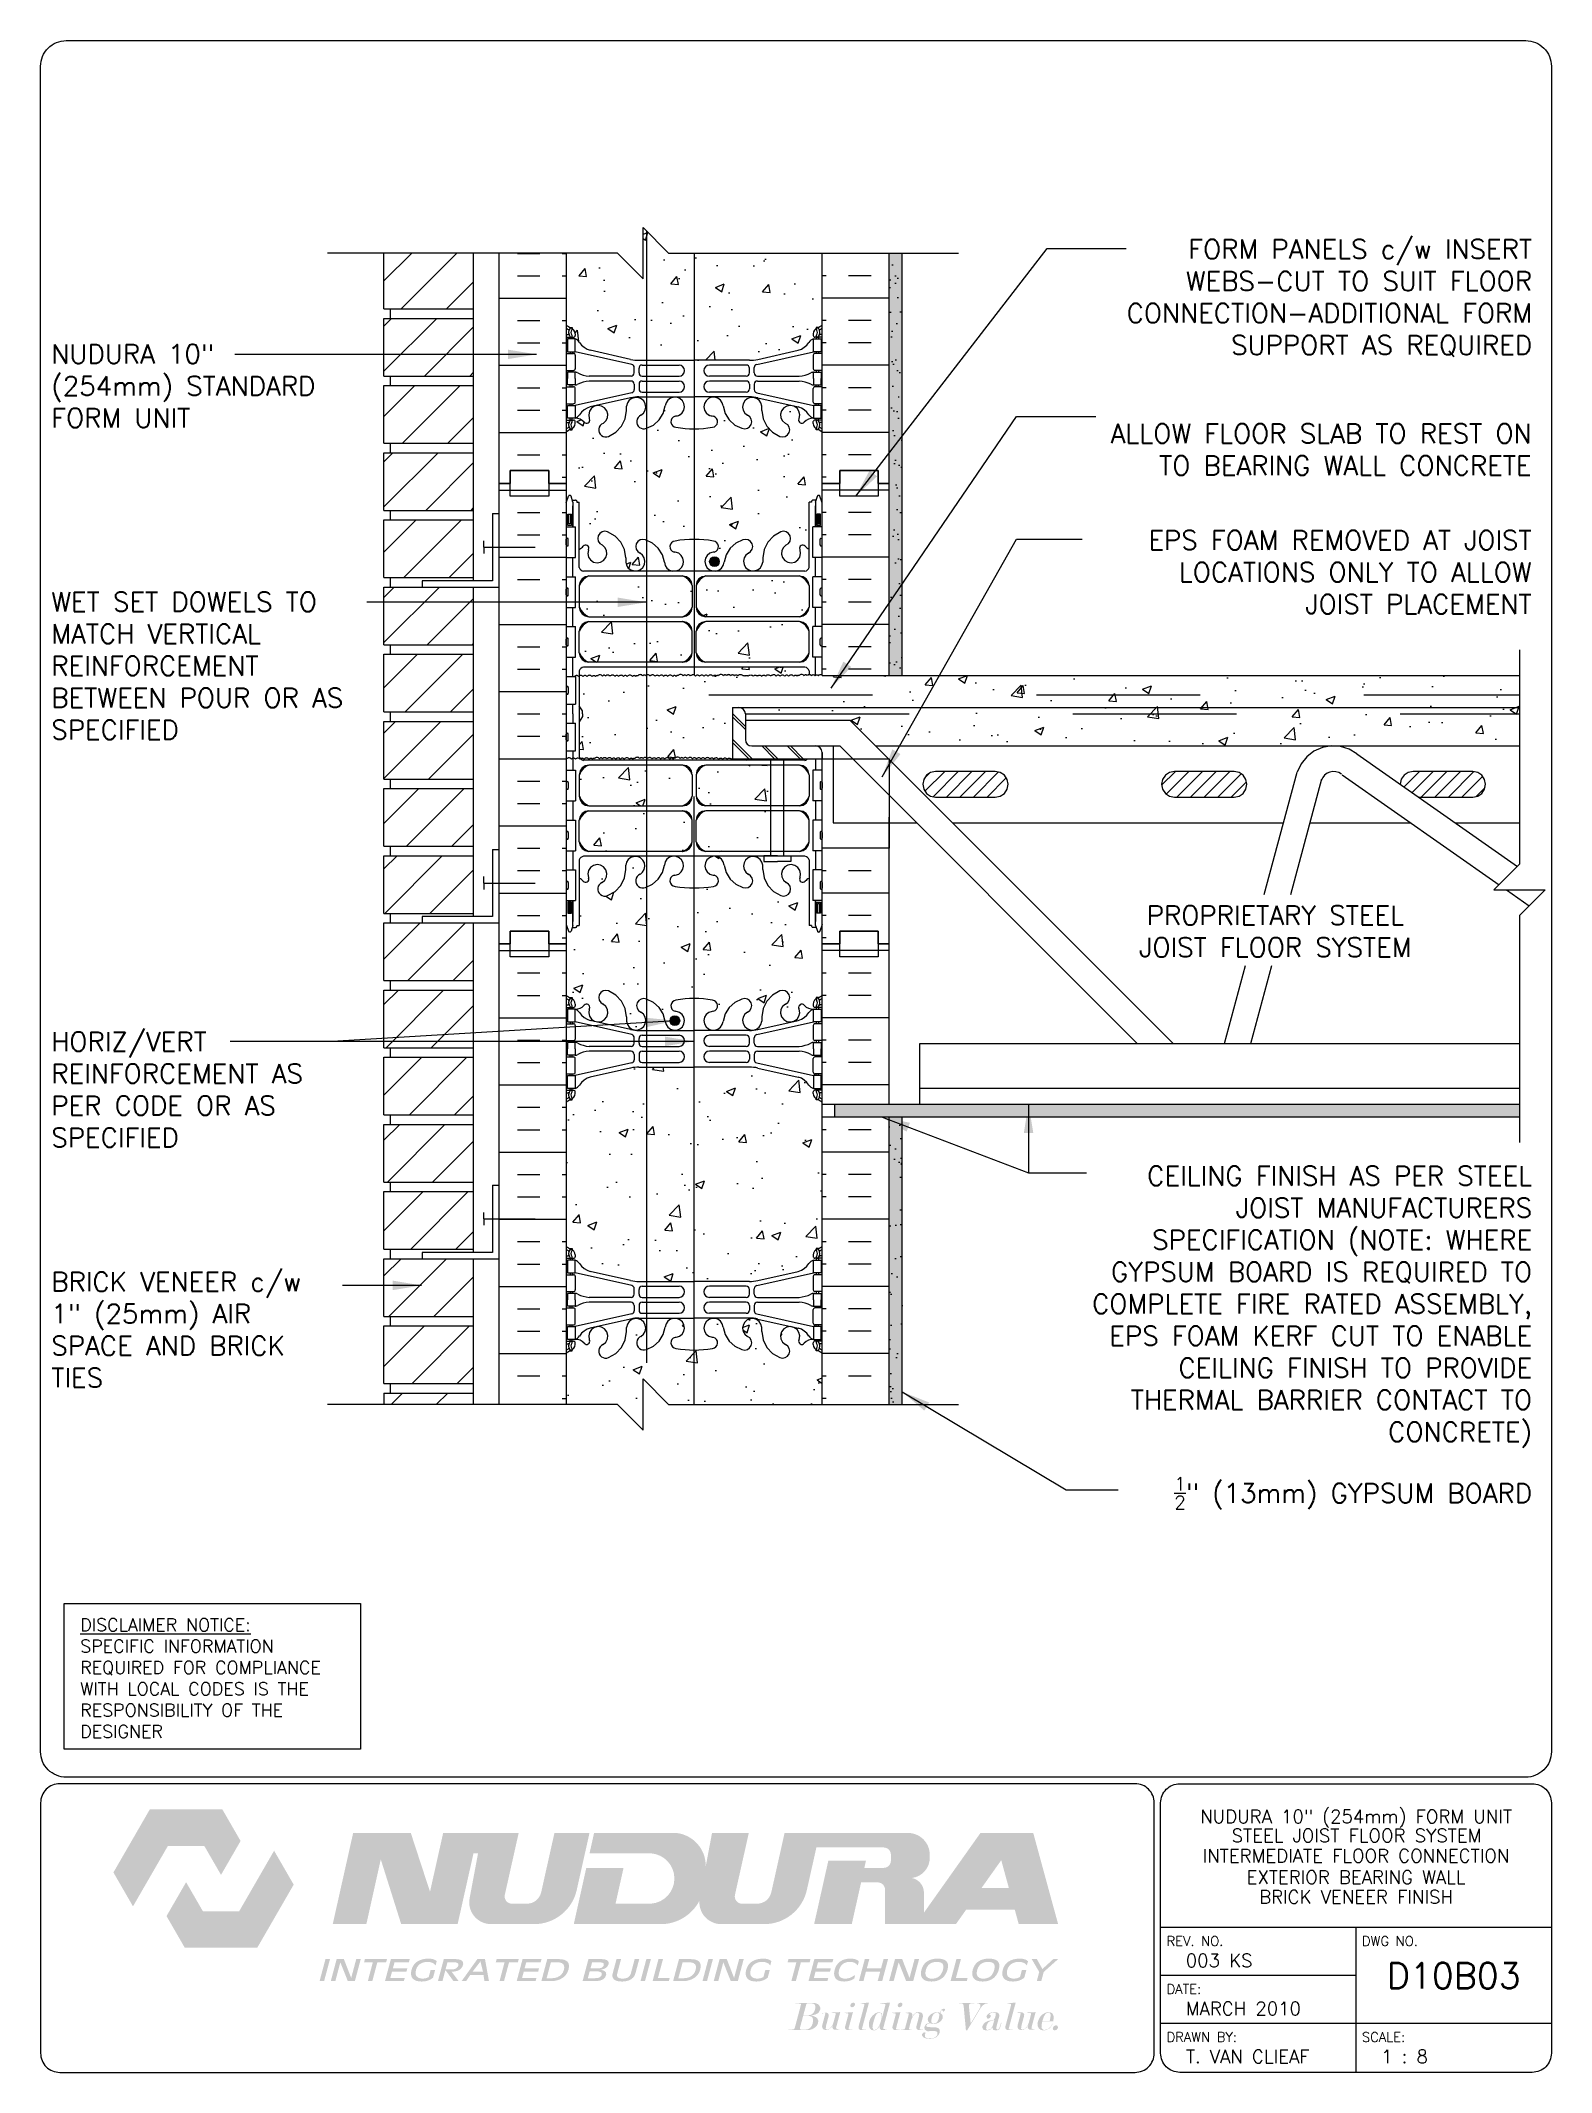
# Paper-space layout 'D10B03' of a CAD drawing. Header units: inches. Extents: x 0.42 to 7.8, y 0.49 to 10.41.
# The model-space entities are those that its viewports show. They can reach past a viewport. Long polylines and large blocks are cut down to what shows.
import ezdxf
from ezdxf.enums import TextEntityAlignment as Align

# ---------------------------------------------------------------- set-up
doc = ezdxf.new("R2010")
doc.units = ezdxf.units.IN
doc.header["$LTSCALE"] = 0.5
doc.header["$MEASUREMENT"] = 0
doc.linetypes.add('DASHED2', pattern=[0.375, 0.25, -0.125])
doc.linetypes.add('HIDDEN2', pattern=[0.1875, 0.125, -0.0625])
for name, color, linetype in [('HATCH', 12, 'Continuous'), ('Hidden2', 12, 'HIDDEN2'), ('line25', 2, 'Continuous'), ('LINE3', 3, 'Continuous'), ('LINE50', 5, 'Continuous'), ('LINE9', 9, 'Continuous'), ('LOGO', 7, 'Continuous'), ('TBK_LINE65', 3, 'Continuous'), ('TBK_TEXT', 4, 'Continuous'), ('TEXT', 4, 'Continuous'), ('Web_Edge', 9, 'Continuous')]:
    doc.layers.add(name, color=color, linetype=linetype)
doc.styles.add('DIM', font='romans.shx', dxfattribs={"width": 0.7})
doc.styles.add('ROMANS', font='romans.shx', dxfattribs={"height": 0.75})
doc.dimstyles.new('ext_12', dxfattribs={"dimscale": 12, "dimtxt": 0.09375, "dimasz": 0.09375, "dimexe": 0.09375, "dimexo": 0.0625, "dimgap": 0.0625, "dimtad": 1, "dimdec": 1, "dimzin": 3, "dimdsep": 46, "dimlunit": 4, "dimtxsty": 'DIM', "dimcen": 0.09, "dimdle": 0.09375, "dimclrt": 4, "dimadec": 0, "dimazin": 0, "dimtfac": 1, "dimtdec": 1, "dimtmove": 2, "dimatfit": 3, "dimfxl": 1, "dimfrac": 2, "dimtolj": 1, "dimtzin": 0, "dimarcsym": 0})
pattern_1 = [(37.5, (167.8017, -0.56976), (-0.0314967, 0.963412), [0, -0.76, 0, -0.85, 0, -0.8125]), (7.5, (167.8017, -0.5698), (0.8848884, 1.411073), [0, -0.41, 0, -0.685, 0, -0.2625]), (327.5, (167.1867, -0.5698), (1.557071, 0.0028295), [0, -0.25, 0, -0.9, 0, -1.175]), (317.5, (167.1867, -0.5698), (1.503063, 0.438838), [0, -0.125, 0, -0.59, 0, -0.675])]

psp = doc.layouts.new('D10B03')

# ---------------------------------------------------------------- texts
at = {"layer": 'TBK_TEXT', "color": 7, "style": 'ROMANS'}
for s, p in [('REV. NO.', (5.9215, 1.107)), ('DWG NO.', (6.876, 1.107)), ('DATE:', (5.9215, 0.8726)), ('DRAWN BY:', (5.9215, 0.6382)), ('SCALE:', (6.876, 0.6382))]:
    psp.add_text(s, height=0.04688, dxfattribs=at).set_placement(p)
at = {"layer": 'TEXT', "insert": (0.6134, 2.7065), "char_height": 0.0625, "width": 1.41371, "attachment_point": 1, "style": 'ROMANS'}
psp.add_mtext('{\\Fromans.shx|c1;\\LDISCLAIMER NOTICE:\\l\\PSPECIFIC INFORMATION REQUIRED FOR COMPLIANCE WITH LOCAL CODES IS THE RESPONSIBILITY OF THE DESIGNER}', dxfattribs=at)

msp = doc.modelspace()

# ---------------------------------------------------------------- texts
at = {"layer": 'TEXT', "char_height": 0.75, "style": 'ROMANS'}
for s, insert, width, attachment_point in [('\\A1;FORM PANELS c/w INSERT WEBS-CUT TO SUIT FLOOR CONNECTION-ADDITIONAL FORM SUPPORT AS REQUIRED', (312.034, 211.91), 19.5775, 6), ('NUDURA 10" (254mm) STANDARD FORM UNIT', (254.156, 208.471), 12.5094, 4), ('ALLOW FLOOR SLAB TO REST ON TO BEARING WALL CONCRETE', (312.017, 205.987), 18.08617, 6), ('EPS FOAM REMOVED AT JOIST LOCATIONS ONLY TO ALLOW JOIST PLACEMENT', (312.017, 201.197), 18.08617, 6), ('WET SET DOWELS TO MATCH VERTICAL REINFORCEMENT \\PBETWEEN POUR OR AS SPECIFIED', (254.156, 197.536), 12.95276, 4), ('PROPRIETARY STEEL \\PJOIST FLOOR SYSTEM', (302.003, 188.158), 19.5775, 2), ('HORIZ/VERT REINFORCEMENT AS PER CODE OR AS SPECIFIED', (254.156, 180.971), 11.80466, 4), ('CEILING FINISH AS PER STEEL JOIST MANUFACTURERS SPECIFICATION (NOTE: WHERE GYPSUM BOARD IS REQUIRED TO COMPLETE FIRE RATED ASSEMBLY, EPS FOAM KERF CUT TO ENABLE CEILING FINISH TO PROVIDE THERMAL BARRIER CONTACT TO CONCRETE)', (312.034, 172.475), 19.5775, 6), ('BRICK VENEER c/w 1" (25mm) AIR SPACE AND BRICK TIES', (254.156, 171.589), 11.57492, 4), ('\\A1;{\\H0.7x;\\S1/2;}" (13mm) GYPSUM BOARD', (312.034, 165.2), 19.5775, 6)]:
    msp.add_mtext(s, dxfattribs=dict(at, insert=insert, width=width, attachment_point=attachment_point))

# ---------------------------------------------------------------- blocks, each defined once
blk = doc.blocks.new('TITLEBLOCK-Tag')
at = {"style": 'ROMANS'}
for tag, height, p in [('TITLE_LINE_1', 0.065, (0.927, -0.1328)), ('TITLE_LINE_2', 0.065, (0.9294, -0.2258)), ('CENTRE-LINE-3', 0.065, (0.927, -0.3246)), ('TITLE_LINE_4', 0.065, (0.927, -0.4299)), ('TITLE_LINE_5', 0.065, (0.927, -0.526)), ('DWG', 0.125, (1.4043, -0.9102))]:
    blk.add_attdef(tag, text='', height=height, dxfattribs=at).set_placement(p, align=Align.MIDDLE_CENTER)
for tag, p in [('LATEST_REVISION', (0.0954, -0.8366)), ('REVISION_DATE', (0.0954, -1.071)), ('DRAWN_BY', (0.0954, -1.3053)), ('SCALE', (1.0499, -1.3053))]:
    blk.add_attdef(tag, text='', height=0.065, dxfattribs=at).set_placement(p, align=Align.MIDDLE_LEFT)

# ---------------------------------------------------------------- hatches: boundary and pattern name
at = {"layer": 'HATCH'}
h = msp.add_hatch(dxfattribs=at)
h.set_pattern_fill('AR-CONC', color=256, scale=0.5)
h.set_pattern_definition([(50, (0, 0), (3.5863, -0.31376), [0.375, -4.125]), (355, (0, 0), (-0.693757, 3.76096), [0.3, -3.3]), (100.4514, (0.299, -0.026), (2.892544, 3.4472), [0.3187, -3.50571]), (46.1842, (0, 1), (5.336207, -0.827596), [0.5625, -6.1875]), (96.6356, (0.4447, 0.931), (4.67331, 4.87059), [0.47805, -5.25857]), (351.1842, (0, 1), (4.67331, 4.87059), [0.45, -4.95]), (21, (0.5, 0.75), (2.984535, -2.013094), [0.375, -4.125]), (326, (0.5, 0.75), (1.216577, 3.62575), [0.3, -3.3]), (71.4514, (0.7487, 0.5822), (4.201112, 1.612656), [0.3187, -3.50571]), (37.5, (0, 0), (0.0607993, 1.6644693), [0, -3.26, 0, -3.35, 0, -3.3125]), (7.5, (0, 0), (1.315348, 1.9720586), [0, -1.91, 0, -3.185, 0, -1.2625]), (327.5, (-1.115, 0), (2.669112, -0.1127744), [0, -1.25, 0, -3.9, 0, -5.175]), (317.5, (-1.615, 0), (2.915931, 0.500525), [0, -1.625, 0, -2.59, 0, -3.675])])
h.paths.add_polyline_path([(284.286, 213.663), (278.286, 213.663), (277.286, 214.663), (277.286, 212.663), (276.286, 213.663), (274.286, 213.663), (274.286, 210.855, 0.088416), (274.432, 210.758), (274.522, 210.758), (274.522, 210.716, -0.249069), (274.632, 210.509), (274.632, 210.442, -0.414214), (274.57, 210.379), (274.522, 210.379), (274.522, 210.309), (274.627, 210.309, -0.168672), (274.813, 210.159, 0.17445), (275.22, 209.864), (276.801, 209.511, 0.054974), (277.128, 209.475), (279.286, 209.475), (281.444, 209.475, 0.054974), (281.771, 209.511), (283.352, 209.864, 0.17445), (283.759, 210.159, -0.168672), (283.945, 210.309), (284.05, 210.309), (284.05, 210.379), (284.003, 210.379, -0.414214), (283.94, 210.442), (283.94, 210.509, -0.249069), (284.05, 210.716), (284.05, 210.758), (284.14, 210.758, 0.08841), (284.286, 210.855)])
h.paths.add_polyline_path([(284.286, 206.663, 0.08841), (284.14, 206.76), (284.05, 206.76), (284.05, 206.802, -0.249069), (283.94, 207.009), (283.94, 207.077, -0.414214), (284.003, 207.139), (284.05, 207.139), (284.05, 207.209), (283.945, 207.209, 0.231736), (283.587, 207.058, -0.8344), (283.376, 207.184), (283.388, 207.205, 2.155404), (282.849, 207.01, -1), (282.635, 206.499, -0.311223), (281.926, 207.515), (281.927, 207.68, 1.661382), (281.366, 207.328, -1), (281.152, 206.816, -0.307094), (280.414, 207.712, 1.604516), (279.855, 207.336, 0.055617), (280.034, 207.29, -0.843243), (280, 206.858, -0.047544), (279.286, 206.793, -0.047544), (278.572, 206.858, -0.843243), (278.538, 207.29, 0.055617), (278.717, 207.336, 1.604516), (278.159, 207.712, -0.307094), (277.42, 206.816, -1), (277.206, 207.328, 1.661382), (276.645, 207.68), (276.646, 207.535, -0.316114), (275.937, 206.499, -1), (275.723, 207.01, 2.155404), (275.185, 207.205), (275.196, 207.184, -0.834375), (274.985, 207.058, 0.23174), (274.627, 207.209), (274.522, 207.209), (274.522, 207.139), (274.57, 207.139, -0.414214), (274.632, 207.077), (274.632, 207.009, -0.249069), (274.522, 206.802), (274.522, 206.76), (274.432, 206.76, 0.088416), (274.286, 206.663), (274.286, 204.663), (274.286, 203.903), (274.365, 204.145, -0.725737), (274.471, 204.164), (274.52, 204.014), (274.646, 204.014, -0.414214), (274.696, 203.964), (274.696, 203.934), (274.796, 203.934), (274.796, 202.097, 0.108933), (274.949, 202.21, -0.8344), (275.16, 202.085), (275.149, 202.063, 2.155404), (275.687, 202.258, -1), (275.901, 202.769, -0.311223), (276.61, 201.753), (276.609, 201.588, 1.661382), (277.17, 201.94, -1), (277.384, 202.452, -0.307094), (278.123, 201.556, 1.604516), (278.681, 201.932, 0.055617), (278.502, 201.978, -0.843243), (278.536, 202.41, -0.049932), (279.286, 202.474, -0.049932), (280.036, 202.41, -0.843243), (280.07, 201.978, 0.055617), (279.891, 201.932, 1.604516), (280.45, 201.556, -0.307094), (281.188, 202.452, -1), (281.402, 201.94, 1.661382), (281.963, 201.588), (281.962, 201.733, -0.316114), (282.671, 202.769, -1), (282.885, 202.258, 2.155404), (283.424, 202.063), (283.412, 202.085, -0.834375), (283.623, 202.21, 0.10894), (283.776, 202.097), (283.776, 203.934), (283.876, 203.934), (283.876, 203.964, -0.414214), (283.926, 204.014), (284.052, 204.014), (284.095, 204.145, -0.725737), (284.201, 204.164), (284.286, 203.903), (284.286, 204.663)])
h.paths.add_polyline_path([(311.547, 197.153), (284.286, 197.153), (284.286, 197.192, 0.345084), (284.142, 197.149, 0.520567), (284.017, 197.149, 0.520567), (283.863, 197.149, 0.520567), (283.708, 197.149, 0.520567), (283.583, 197.149, 0.520567), (283.383, 197.149, 0.520567), (283.309, 197.126, 0.520567), (283.178, 197.126, 0.520567), (282.978, 197.126, 0.520567), (282.824, 197.126, 0.520567), (282.647, 197.126, 0.520567), (282.487, 197.126, 0.520567), (282.322, 197.154, 0.268314), (282.286, 197.144, 0.268314), (282.25, 197.154, 0.520567), (282.085, 197.126, 0.520567), (281.925, 197.126, 0.520567), (281.748, 197.126, 0.520567), (281.594, 197.126, 0.520567), (281.394, 197.126, 0.520567), (281.263, 197.126, 0.520567), (281.189, 197.149, 0.520567), (280.989, 197.149, 0.520567), (280.864, 197.149, 0.520567), (280.71, 197.149, 0.520567), (280.555, 197.149, 0.520567), (280.43, 197.149, 0.520567), (280.23, 197.149, 0.520567), (280.156, 197.126, 0.520567), (280.025, 197.126, 0.520567), (279.825, 197.126, 0.520567), (279.671, 197.126, 0.520567), (279.494, 197.126, 0.520567), (279.334, 197.126, 0.520567), (279.169, 197.154, 0.268314), (279.133, 197.144, 0.520567), (278.979, 197.144, 0.520567), (278.853, 197.144, 0.520567), (278.654, 197.144, 0.520567), (278.58, 197.121, 0.520567), (278.448, 197.121, 0.520567), (278.249, 197.121, 0.520567), (278.094, 197.121, 0.520567), (277.918, 197.121, 0.520567), (277.758, 197.121, 0.520567), (277.592, 197.15, 0.268314), (277.557, 197.139, 0.520567), (277.403, 197.139, 0.520567), (277.277, 197.139, 0.520567), (277.077, 197.139, 0.520567), (277.003, 197.117, 0.520567), (276.872, 197.117, 0.520567), (276.672, 197.117, 0.520567), (276.518, 197.117, 0.520567), (276.341, 197.117, 0.520567), (276.181, 197.117, 0.520567), (276.016, 197.145, 0.268314), (275.98, 197.135, 0.520567), (275.826, 197.135, 0.520567), (275.7, 197.135, 0.520567), (275.501, 197.135, 0.520567), (275.427, 197.112, 0.520567), (275.295, 197.112, 0.520567), (275.096, 197.112, 0.520567), (274.941, 197.112, 0.398029), (274.796, 197.142), (274.796, 195.975), (274.916, 195.775), (274.916, 195.663), (274.916, 195.55), (274.796, 195.35), (274.796, 193.989, 0.114562), (274.846, 193.904, -0.417089), (274.978, 193.881, -0.520567), (275.178, 193.881, -0.520567), (275.309, 193.881, -0.520567), (275.383, 193.904, -0.520567), (275.583, 193.904, -0.520567), (275.708, 193.904, -0.520567), (275.863, 193.904, -0.268314), (275.898, 193.914, -0.520567), (276.064, 193.886, -0.520567), (276.223, 193.886, -0.520567), (276.4, 193.886, -0.520567), (276.554, 193.886, -0.520567), (276.754, 193.886, -0.520567), (276.885, 193.886, -0.520567), (276.96, 193.909, -0.520567), (277.159, 193.909, -0.520567), (277.285, 193.909, -0.520567), (277.439, 193.909, -0.268314), (277.475, 193.919, -0.520567), (277.64, 193.891, -0.520567), (277.8, 193.891, -0.520567), (277.977, 193.891, -0.520567), (278.131, 193.891, -0.520567), (278.331, 193.891, -0.520567), (278.462, 193.891, -0.520567), (278.536, 193.913, -0.520567), (278.736, 193.913, -0.520567), (278.861, 193.913, -0.520567), (279.016, 193.913, -0.268314), (279.051, 193.924, -0.520567), (279.217, 193.895, -0.520567), (279.376, 193.895, -0.520567), (279.553, 193.895, -0.520567), (279.707, 193.895, -0.520567), (279.907, 193.895, -0.520567), (280.038, 193.895, -0.268314), (280.074, 193.906, -0.520567), (280.24, 193.877, -0.520567), (280.399, 193.877, -0.520567), (280.576, 193.877, -0.520567), (280.73, 193.877, -0.148461), (280.786, 193.921), (280.786, 195.903), (281.036, 195.903), (311.547, 195.903)])
h.paths.add_polyline_path([(283.615, 197.485), (274.957, 197.485, 0.268156), (274.796, 197.337), (274.796, 197.142, -0.398029), (274.941, 197.112, -0.520567), (275.096, 197.112, -0.520567), (275.295, 197.112, -0.520567), (275.427, 197.112, -0.520567), (275.501, 197.135, -0.520567), (275.7, 197.135, -0.520567), (275.826, 197.135, -0.520567), (275.98, 197.135, -0.268314), (276.016, 197.145, -0.520567), (276.181, 197.117, -0.520567), (276.341, 197.117, -0.520567), (276.518, 197.117, -0.520567), (276.672, 197.117, -0.520567), (276.872, 197.117, -0.520567), (277.003, 197.117, -0.520567), (277.077, 197.139, -0.520567), (277.277, 197.139, -0.520567), (277.403, 197.139, -0.520567), (277.557, 197.139, -0.268314), (277.592, 197.15, -0.520567), (277.758, 197.121, -0.520567), (277.918, 197.121, -0.520567), (278.094, 197.121, -0.520567), (278.249, 197.121, -0.520567), (278.448, 197.121, -0.520567), (278.58, 197.121, -0.520567), (278.654, 197.144, -0.520567), (278.853, 197.144, -0.520567), (278.979, 197.144, -0.520567), (279.133, 197.144, -0.268314), (279.169, 197.154, -0.520567), (279.334, 197.126, -0.520567), (279.494, 197.126, -0.520567), (279.671, 197.126, -0.520567), (279.825, 197.126, -0.520567), (280.025, 197.126, -0.520567), (280.156, 197.126, -0.520567), (280.23, 197.149, -0.520567), (280.43, 197.149, -0.520567), (280.555, 197.149, -0.520567), (280.71, 197.149, -0.520567), (280.864, 197.149, -0.520567), (280.989, 197.149, -0.520567), (281.189, 197.149, -0.520567), (281.263, 197.126, -0.520567), (281.394, 197.126, -0.520567), (281.594, 197.126, -0.520567), (281.748, 197.126, -0.520567), (281.925, 197.126, -0.520567), (282.085, 197.126, -0.520567), (282.25, 197.154, -0.268314), (282.286, 197.144, -0.268314), (282.322, 197.154, -0.520567), (282.487, 197.126, -0.520567), (282.647, 197.126, -0.520567), (282.824, 197.126, -0.520567), (282.978, 197.126, -0.520567), (283.178, 197.126, -0.520567), (283.309, 197.126, -0.520567), (283.383, 197.149, -0.520567), (283.583, 197.149, -0.520567), (283.708, 197.149, -0.218226), (283.776, 197.188), (283.776, 197.337, 0.268138)])
h.paths.add_polyline_path([(279.21, 198.047), (279.21, 198.888, 0.225652), (278.835, 199.263), (275.171, 199.263, 0.225652), (274.796, 198.888), (274.796, 198.047, 0.225652), (275.171, 197.672), (278.835, 197.672, 0.225652)])
h.paths.add_polyline_path([(279.21, 200.669, 0.225652), (278.835, 201.044), (275.171, 201.044, 0.225652), (274.796, 200.669), (274.796, 199.829, 0.225652), (275.171, 199.454), (278.835, 199.454, 0.225652), (279.21, 199.829)])
h.paths.add_polyline_path([(283.776, 200.669, 0.225652), (283.401, 201.044), (279.737, 201.044, 0.225652), (279.362, 200.669), (279.362, 199.829, 0.225652), (279.737, 199.454), (283.401, 199.454, 0.225652), (283.776, 199.829)])
h.paths.add_polyline_path([(283.776, 198.888, 0.225652), (283.401, 199.263), (279.737, 199.263, 0.225652), (279.362, 198.888), (279.362, 198.047, 0.225652), (279.737, 197.672), (283.401, 197.672, 0.225652), (283.776, 198.047)])
h.paths.add_polyline_path([(282.286, 193.903), (280.786, 193.903), (280.786, 193.921, 0.148461), (280.73, 193.877, 0.520567), (280.576, 193.877, 0.520567), (280.399, 193.877, 0.520567), (280.24, 193.877, 0.520567), (280.074, 193.906, 0.268314), (280.038, 193.895, 0.520567), (279.907, 193.895, 0.520567), (279.707, 193.895, 0.520567), (279.553, 193.895, 0.520567), (279.376, 193.895, 0.520567), (279.217, 193.895, 0.520567), (279.051, 193.924, 0.268314), (279.016, 193.913, 0.520567), (278.861, 193.913, 0.520567), (278.736, 193.913, 0.520567), (278.536, 193.913, 0.520567), (278.462, 193.891, 0.520567), (278.331, 193.891, 0.520567), (278.131, 193.891, 0.520567), (277.977, 193.891, 0.520567), (277.8, 193.891, 0.520567), (277.64, 193.891, 0.520567), (277.475, 193.919, 0.268314), (277.439, 193.909, 0.520567), (277.285, 193.909, 0.520567), (277.159, 193.909, 0.520567), (276.96, 193.909, 0.520567), (276.885, 193.886, 0.520567), (276.754, 193.886, 0.520567), (276.554, 193.886, 0.520567), (276.4, 193.886, 0.520567), (276.223, 193.886, 0.520567), (276.064, 193.886, 0.520567), (275.898, 193.914, 0.268314), (275.863, 193.904, 0.520567), (275.708, 193.904, 0.520567), (275.583, 193.904, 0.520567), (275.383, 193.904, 0.520567), (275.309, 193.881, 0.520567), (275.178, 193.881, 0.520567), (274.978, 193.881, 0.417089), (274.846, 193.904, 0.149016), (274.957, 193.841), (282.286, 193.841)])
h.paths.add_polyline_path([(311.547, 195.653), (281.286, 195.653), (281.286, 195.403), (285.388, 195.403), (286.388, 194.403), (311.547, 194.403)], flags=17)
h.paths.add_polyline_path([(311.547, 195.903), (281.036, 195.903, -0.414214), (281.286, 195.653), (311.547, 195.653)], flags=17)
h.paths.add_polyline_path([(279.21, 193.278, 0.225652), (278.835, 193.653), (275.171, 193.653, 0.225652), (274.796, 193.278), (274.796, 192.438, 0.225652), (275.171, 192.063), (278.835, 192.063, 0.225652), (279.21, 192.438)])
h.paths.add_polyline_path([(279.21, 191.497, 0.225652), (278.835, 191.872), (275.171, 191.872, 0.225652), (274.796, 191.497), (274.796, 190.656, 0.225652), (275.171, 190.281), (278.835, 190.281, 0.225652), (279.21, 190.656)])
h.paths.add_polyline_path([(282.286, 191.872), (279.737, 191.872, 0.225652), (279.362, 191.497), (279.362, 190.656, 0.225652), (279.737, 190.281), (282.286, 190.281)])
h.paths.add_polyline_path([(282.286, 193.653), (279.737, 193.653, 0.225652), (279.362, 193.278), (279.362, 192.438, 0.225652), (279.737, 192.063), (282.286, 192.063)])
h.paths.add_polyline_path([(283.776, 193.278, 0.225652), (283.401, 193.653), (282.786, 193.653), (282.786, 192.063), (283.401, 192.063, 0.225652), (283.776, 192.438)])
h.paths.add_polyline_path([(283.776, 191.497, 0.225652), (283.401, 191.872), (282.786, 191.872), (282.786, 190.281), (283.401, 190.281, 0.225652), (283.776, 190.656)])
h.paths.add_polyline_path([(284.286, 170.663, 0.08841), (284.14, 170.76), (284.05, 170.76), (284.05, 170.802, -0.249069), (283.94, 171.009), (283.94, 171.077, -0.414214), (284.003, 171.139), (284.05, 171.139), (284.05, 171.209), (283.945, 171.209, 0.231736), (283.587, 171.058, -0.8344), (283.376, 171.184), (283.388, 171.205, 2.155404), (282.849, 171.01, -1), (282.635, 170.499, -0.311223), (281.926, 171.515), (281.927, 171.68, 1.661382), (281.366, 171.328, -1), (281.152, 170.816, -0.30095), (280.416, 171.689, 1.661382), (279.855, 171.336, 0.055617), (280.034, 171.29, -0.843243), (280, 170.858, -0.047544), (279.286, 170.793, -0.047544), (278.572, 170.858, -0.843243), (278.538, 171.29, 0.055617), (278.717, 171.336, 1.661382), (278.156, 171.689, -0.30095), (277.42, 170.816, -1), (277.206, 171.328, 1.661382), (276.645, 171.68), (276.646, 171.515, -0.311223), (275.937, 170.499, -1), (275.723, 171.01, 2.155404), (275.185, 171.205), (275.196, 171.184, -0.834375), (274.985, 171.058, 0.23174), (274.627, 171.209), (274.522, 171.209), (274.522, 171.139), (274.57, 171.139, -0.414214), (274.632, 171.077), (274.632, 171.009, -0.249069), (274.522, 170.802), (274.522, 170.76), (274.432, 170.76, 0.088416), (274.286, 170.663), (274.286, 168.663), (276.286, 168.663), (277.286, 167.663), (277.286, 169.663), (278.286, 168.663), (284.286, 168.663)])
h.paths.add_polyline_path([(284.286, 180.471, 0.08841), (284.14, 180.568), (284.05, 180.568), (284.05, 180.61, -0.249069), (283.94, 180.817), (283.94, 180.884, -0.414214), (284.003, 180.947), (284.05, 180.947), (284.05, 181.017), (283.945, 181.017, -0.155529), (283.769, 181.151, 0.180914), (283.352, 181.462), (281.771, 181.815, 0.054974), (281.444, 181.851), (279.286, 181.851), (277.128, 181.851, 0.054974), (276.801, 181.815), (275.22, 181.462, 0.180914), (274.803, 181.151, -0.155529), (274.627, 181.017), (274.522, 181.017), (274.522, 180.947), (274.57, 180.947, -0.414214), (274.632, 180.884), (274.632, 180.817, -0.249069), (274.522, 180.61), (274.522, 180.568), (274.432, 180.568, 0.088416), (274.286, 180.471), (274.286, 174.855, 0.088416), (274.432, 174.758), (274.522, 174.758), (274.522, 174.716, -0.249069), (274.632, 174.509), (274.632, 174.442, -0.414214), (274.57, 174.379), (274.522, 174.379), (274.522, 174.309), (274.627, 174.309, -0.155529), (274.803, 174.175, 0.180914), (275.22, 173.864), (276.801, 173.511, 0.054974), (277.128, 173.475), (279.286, 173.475), (281.444, 173.475, 0.054974), (281.771, 173.511), (283.352, 173.864, 0.180914), (283.769, 174.175, -0.155529), (283.945, 174.309), (284.05, 174.309), (284.05, 174.379), (284.003, 174.379, -0.414214), (283.94, 174.442), (283.94, 174.509, -0.249069), (284.05, 174.716), (284.05, 174.758), (284.14, 174.758, 0.08841), (284.286, 174.855)])
h.paths.add_polyline_path([(283.876, 187.362), (283.876, 187.392), (283.776, 187.392), (283.776, 189.229, 0.108935), (283.623, 189.116, -0.8344), (283.412, 189.241), (283.424, 189.263, 2.155404), (282.885, 189.068, -1), (282.671, 188.557, -0.311223), (281.962, 189.573), (281.963, 189.738, 1.661382), (281.402, 189.385, -1), (281.188, 188.874, -0.30095), (280.452, 189.746, 1.661382), (279.891, 189.394, 0.055617), (280.07, 189.348, -0.843243), (280.036, 188.916, -0.049932), (279.286, 188.851, -0.049932), (278.536, 188.916, -0.843243), (278.502, 189.348, 0.055617), (278.681, 189.394, 1.661382), (278.12, 189.746, -0.30095), (277.384, 188.874, -1), (277.17, 189.385, 1.661382), (276.609, 189.738), (276.61, 189.573, -0.311223), (275.901, 188.557, -1), (275.687, 189.068, 2.155404), (275.149, 189.263), (275.16, 189.241, -0.834375), (274.949, 189.116, 0.108938), (274.796, 189.229), (274.796, 187.392), (274.696, 187.392), (274.696, 187.362, -0.414214), (274.646, 187.312), (274.52, 187.312), (274.471, 187.162, -0.6), (274.371, 187.162), (274.286, 187.422), (274.286, 186.663), (274.286, 184.663, 0.088416), (274.432, 184.566), (274.522, 184.566), (274.522, 184.524, -0.249069), (274.632, 184.317), (274.632, 184.249, -0.414214), (274.57, 184.187), (274.522, 184.187), (274.522, 184.117), (274.627, 184.117, 0.231736), (274.985, 184.268, -0.8344), (275.196, 184.142), (275.185, 184.121, 2.155404), (275.723, 184.315, -1), (275.937, 184.826, -0.311223), (276.646, 183.81), (276.645, 183.645, 1.661382), (277.206, 183.998, -1), (277.42, 184.509, -0.30095), (278.156, 183.637, 1.661382), (278.717, 183.99, 0.055617), (278.538, 184.035, -0.843243), (278.572, 184.468, -0.047544), (279.286, 184.532, -0.047544), (280, 184.468, -0.843243), (280.034, 184.035, 0.055617), (279.855, 183.99, 1.661382), (280.416, 183.637, -0.30095), (281.152, 184.509, -1), (281.366, 183.998, 1.661382), (281.927, 183.645), (281.926, 183.81, -0.311223), (282.635, 184.826, -1), (282.849, 184.315, 2.155404), (283.388, 184.121), (283.376, 184.142, -0.834375), (283.587, 184.268, 0.23174), (283.945, 184.117), (284.05, 184.117), (284.05, 184.187), (284.003, 184.187, -0.414214), (283.94, 184.249), (283.94, 184.317, -0.249069), (284.05, 184.524), (284.05, 184.566), (284.14, 184.566, 0.08841), (284.286, 184.663), (284.286, 186.663), (284.286, 187.422), (284.201, 187.162, -0.6), (284.101, 187.162), (284.052, 187.312), (283.926, 187.312, -0.414214)])
h = msp.add_hatch(dxfattribs=at)
h.set_pattern_fill('ANSI31', color=256, scale=10, style=0)
h.set_pattern_definition([(45, (281.7236, 204.1628), (-0.883883, 0.883883), [])])
h.paths.add_polyline_path([(270.661, 213.663), (267.161, 213.663), (267.161, 211.484), (270.661, 211.484)])
h.paths.add_polyline_path([(270.661, 211.109), (267.161, 211.109), (267.161, 208.859), (270.661, 208.859)])
h.paths.add_polyline_path([(270.661, 208.484), (267.161, 208.484), (267.161, 206.234), (270.661, 206.234)])
h.paths.add_polyline_path([(270.661, 205.859), (267.161, 205.859), (267.161, 203.609), (270.661, 203.609)])
h.paths.add_polyline_path([(270.661, 203.234), (267.161, 203.234), (267.161, 200.984), (270.661, 200.984)])
h.paths.add_polyline_path([(270.661, 200.609), (268.651, 200.609), (267.161, 200.609), (267.161, 198.359), (270.661, 198.359)])
h.paths.add_polyline_path([(270.661, 197.984), (267.161, 197.984), (267.161, 195.734), (270.661, 195.734)])
h.paths.add_polyline_path([(270.661, 195.359), (267.161, 195.359), (267.161, 193.109), (270.661, 193.109)])
h.paths.add_polyline_path([(270.661, 192.734), (267.161, 192.734), (267.161, 190.484), (270.661, 190.484)])
h.paths.add_polyline_path([(270.661, 190.109), (267.161, 190.109), (267.161, 187.859), (270.661, 187.859)])
h.paths.add_polyline_path([(270.661, 187.484), (268.651, 187.484), (267.161, 187.484), (267.161, 185.234), (270.661, 185.234)])
h.paths.add_polyline_path([(270.661, 184.859), (267.161, 184.859), (267.161, 182.609), (270.661, 182.609)])
h.paths.add_polyline_path([(270.661, 182.234), (267.161, 182.234), (267.161, 179.984), (270.661, 179.984)])
h.paths.add_polyline_path([(270.661, 179.609), (267.161, 179.609), (267.161, 177.359), (270.661, 177.359)])
h.paths.add_polyline_path([(270.661, 176.984), (267.161, 176.984), (267.161, 174.734), (270.661, 174.734)])
h.paths.add_polyline_path([(270.661, 174.359), (267.161, 174.359), (267.161, 172.109), (270.661, 172.109)])
h.paths.add_polyline_path([(270.661, 171.734), (267.161, 171.734), (267.161, 169.484), (270.661, 169.484)])
h.paths.add_polyline_path([(270.661, 169.109), (267.161, 169.109), (267.161, 168.663), (270.661, 168.663)])
h = msp.add_hatch(dxfattribs=at)
h.set_pattern_fill('AR-SAND', color=256, scale=0.25, style=0)
h.set_pattern_definition([(37.5, (290.49587, 180.19644), (-0.0157483, 0.481706), [0, -0.38, 0, -0.425, 0, -0.40625]), (7.5, (290.4959, 180.19644), (0.442444, 0.705537), [0, -0.205, 0, -0.3425, 0, -0.13125]), (327.5, (290.18837, 180.19644), (0.7785355, 0.0014148), [0, -0.125, 0, -0.45, 0, -0.5875]), (317.5, (290.1884, 180.19644), (0.751532, 0.219419), [0, -0.0625, 0, -0.295, 0, -0.3375])])
h.paths.add_polyline_path([(287.411, 179.903), (286.911, 179.903), (286.911, 175.903), (286.911, 168.663), (287.411, 168.663)])
h.paths.add_polyline_path([(287.411, 213.663), (286.911, 213.663), (286.911, 211.903), (286.911, 197.153), (287.411, 197.153)])
h.paths.add_polyline_path([(311.547, 179.903), (311.547, 180.403), (284.786, 180.403), (284.786, 179.903)])
h = msp.add_hatch(dxfattribs=at)
h.set_pattern_fill('AR-SAND', color=256, scale=0.5, style=0)
h.set_pattern_definition(pattern_1)
h.paths.add_polyline_path([(287.411, 199.45), (286.911, 199.203), (286.911, 197.153), (287.411, 197.153)])
h.paths.add_polyline_path([(287.411, 204.3), (286.911, 204.053), (286.911, 199.203), (287.411, 199.45)])
h.paths.add_polyline_path([(287.411, 205.965), (286.911, 205.965), (286.911, 204.663), (286.911, 204.053), (287.411, 204.3)])
h.paths.add_polyline_path([(287.411, 213.663), (286.911, 213.663), (286.911, 205.965), (287.411, 205.965)])
h = msp.add_hatch(dxfattribs=at)
h.set_pattern_fill('INSUL', color=256, scale=7, style=0)
h.set_pattern_definition([(0, (-2651.8755, -210.3467), (0, 2.625), []), (0, (-2651.8755, -209.4717), (0, 2.625), [0.875, -0.875]), (0, (-2651.8755, -208.5967), (0, 2.625), [0.875, -0.875])])
h.paths.add_polyline_path([(271.661, 186.663), (272.099, 186.663), (272.099, 187.163), (273.599, 187.163), (273.599, 186.663), (274.286, 186.663), (274.286, 204.663), (273.599, 204.663), (273.599, 205.163), (272.099, 205.163), (272.099, 204.663), (271.661, 204.663)])
h = msp.add_hatch(dxfattribs=at)
h.set_pattern_fill('ANSI31', color=256, scale=3, style=0)
h.set_pattern_definition([(45, (298.9329, 192.64997), (-0.265165, 0.265165), [])])
h.paths.add_polyline_path([(300.386, 193.403), (298.055, 193.403, 1), (298.055, 192.404), (300.386, 192.404, 1)])
h.paths.add_polyline_path([(309.718, 193.403), (307.386, 193.403, 0.413962), (306.886, 192.904), (307.6, 192.404), (309.718, 192.404, 1)])
h.paths.add_polyline_path([(291.055, 193.403), (288.723, 193.403, 1), (288.723, 192.404), (291.055, 192.404, 1)])
h = msp.add_hatch(dxfattribs=at)
h.set_pattern_fill('INSUL', color=256, scale=7, style=0)
h.set_pattern_definition([(0, (-2651.8755, -228.3467), (0, 2.625), []), (0, (-2651.8755, -227.4717), (0, 2.625), [0.875, -0.875]), (0, (-2651.8755, -226.5967), (0, 2.625), [0.875, -0.875])])
h.paths.add_polyline_path([(271.661, 168.663), (272.099, 168.663), (272.099, 169.163), (273.599, 169.163), (273.599, 168.663), (274.286, 168.663), (274.286, 186.663), (273.599, 186.663), (273.599, 187.163), (272.099, 187.163), (272.099, 186.663), (271.661, 186.663)])
h = msp.add_hatch(dxfattribs=at)
h.set_pattern_fill('AR-SAND', color=256, scale=0.5, style=0)
h.set_pattern_definition(pattern_1)
h.paths.add_polyline_path([(286.911, 177.118), (287.411, 176.169), (287.411, 179.903), (286.911, 179.903)])
h.paths.add_polyline_path([(286.911, 168.663), (287.411, 168.663), (287.411, 176.169), (286.911, 177.118)])
at = {"layer": 'LINE3'}
for points in [[(279.891, 201.607, 1), (280.266, 201.607, 1)], [(278.343, 183.665, 1), (278.718, 183.665, 1)]]:
    msp.add_hatch(color=256, dxfattribs=at).paths.add_polyline_path(points)

# ---------------------------------------------------------------- linework, layer by layer
at = {"layer": 'HATCH'}
for p, q in [((272.374, 213.653), (273.249, 213.653)), ((274.124, 213.653), (274.286, 213.653)), ((274.124, 213.653), (274.286, 213.653)), ((284.448, 213.653), (284.286, 213.653)), ((286.198, 213.653), (285.323, 213.653)), ((272.374, 212.778), (273.249, 212.778)), ((274.124, 212.778), (274.286, 212.778)), ((284.448, 212.778), (284.286, 212.778)), ((286.198, 212.778), (285.323, 212.778)), ((271.661, 211.903), (274.286, 211.903)), ((286.911, 211.903), (284.286, 211.903)), ((272.374, 211.028), (273.249, 211.028)), ((274.124, 211.028), (274.286, 211.028)), ((284.448, 211.028), (284.286, 211.028)), ((286.198, 211.028), (285.323, 211.028)), ((272.374, 210.153), (273.249, 210.153)), ((274.124, 210.153), (274.286, 210.153)), ((284.448, 210.153), (284.286, 210.153)), ((286.198, 210.153), (285.323, 210.153)), ((271.661, 209.278), (274.286, 209.278)), ((286.911, 209.278), (284.286, 209.278)), ((272.374, 208.403), (273.249, 208.403)), ((274.124, 208.403), (274.286, 208.403)), ((284.448, 208.403), (284.286, 208.403)), ((286.198, 208.403), (285.323, 208.403)), ((272.374, 207.528), (273.249, 207.528)), ((274.124, 207.528), (274.286, 207.528)), ((284.448, 207.528), (284.286, 207.528)), ((286.198, 207.528), (285.323, 207.528)), ((271.661, 206.653), (274.286, 206.653)), ((286.911, 206.653), (284.286, 206.653)), ((272.374, 205.778), (273.249, 205.778)), ((274.124, 205.778), (274.286, 205.778)), ((284.448, 205.778), (284.286, 205.778)), ((286.198, 205.778), (285.323, 205.778)), ((274.124, 204.903), (274.286, 204.903)), ((284.448, 204.903), (284.286, 204.903)), ((286.911, 204.403), (284.286, 204.403)), ((284.448, 203.528), (284.286, 203.528)), ((286.198, 203.528), (285.323, 203.528)), ((284.448, 202.653), (284.286, 202.653)), ((286.198, 202.653), (285.323, 202.653)), ((286.911, 201.778), (284.286, 201.778)), ((284.448, 200.903), (284.286, 200.903)), ((286.198, 200.903), (285.323, 200.903)), ((284.448, 200.028), (284.286, 200.028)), ((286.198, 200.028), (285.323, 200.028)), ((286.911, 199.153), (284.286, 199.153)), ((284.448, 198.278), (284.286, 198.278)), ((286.198, 198.278), (285.323, 198.278)), ((284.448, 197.403), (284.286, 197.403)), ((286.198, 197.403), (285.323, 197.403)), ((280.786, 195.667), (281.286, 195.167)), ((280.786, 195.542), (281.286, 195.042)), ((280.786, 194.667), (281.55, 193.903)), ((280.786, 194.542), (281.425, 193.903)), ((281.925, 194.403), (282.425, 193.903)), ((282.05, 194.403), (282.55, 193.903)), ((282.925, 194.403), (283.425, 193.903)), ((283.05, 194.403), (283.55, 193.903)), ((284.448, 190.403), (284.286, 190.403)), ((286.198, 190.403), (285.323, 190.403)), ((284.448, 189.528), (284.286, 189.528)), ((286.198, 189.528), (285.323, 189.528)), ((286.911, 188.653), (284.286, 188.653)), ((284.448, 187.778), (284.286, 187.778)), ((286.198, 187.778), (285.323, 187.778)), ((284.448, 186.903), (284.286, 186.903)), ((286.911, 186.403), (284.286, 186.403)), ((284.448, 185.528), (284.286, 185.528)), ((286.198, 185.528), (285.323, 185.528)), ((284.448, 184.653), (284.286, 184.653)), ((286.198, 184.653), (285.323, 184.653)), ((286.911, 183.778), (284.286, 183.778)), ((284.448, 182.903), (284.286, 182.903)), ((286.198, 182.903), (285.323, 182.903)), ((284.448, 182.028), (284.286, 182.028)), ((286.198, 182.028), (285.323, 182.028)), ((286.911, 181.153), (284.286, 181.153)), ((284.448, 179.403), (284.286, 179.403)), ((286.198, 179.403), (285.323, 179.403)), ((286.911, 178.528), (284.286, 178.528)), ((284.448, 177.653), (284.286, 177.653)), ((286.198, 177.653), (285.323, 177.653)), ((284.448, 176.778), (284.286, 176.778)), ((286.198, 176.778), (285.323, 176.778)), ((286.911, 175.903), (284.286, 175.903)), ((284.448, 175.028), (284.286, 175.028)), ((286.198, 175.028), (285.323, 175.028)), ((284.448, 174.153), (284.286, 174.153)), ((286.198, 174.153), (285.323, 174.153)), ((286.911, 173.278), (284.286, 173.278)), ((284.448, 172.403), (284.286, 172.403)), ((286.198, 172.403), (285.323, 172.403)), ((284.448, 171.528), (284.286, 171.528)), ((286.198, 171.528), (285.323, 171.528)), ((286.911, 170.653), (284.286, 170.653)), ((284.448, 169.778), (284.286, 169.778)), ((286.198, 169.778), (285.323, 169.778)), ((284.448, 168.903), (284.286, 168.903))]:
    msp.add_line(p, q, dxfattribs=at)
for points in [[(275.98, 197.135, 0.520567), (275.826, 197.135, 0.520567), (275.7, 197.135, 0.520567), (275.501, 197.135, 0.520567), (275.427, 197.112, 0.520567), (275.295, 197.112, 0.520567), (275.096, 197.112, 0.520567), (274.941, 197.112, 0.520567), (274.765, 197.112, 0.496459), (274.609, 197.118, 0.496459)], [(277.557, 197.139, 0.520567), (277.403, 197.139, 0.520567), (277.277, 197.139, 0.520567), (277.077, 197.139, 0.520567), (277.003, 197.117, 0.520567), (276.872, 197.117, 0.520567), (276.672, 197.117, 0.520567), (276.518, 197.117, 0.520567), (276.341, 197.117, 0.520567), (276.181, 197.117, 0.520567), (276.016, 197.145, 0.268314), (275.98, 197.135, 0.268314)], [(279.133, 197.144, 0.520567), (278.979, 197.144, 0.520567), (278.853, 197.144, 0.520567), (278.654, 197.144, 0.520567), (278.58, 197.121, 0.520567), (278.448, 197.121, 0.520567), (278.249, 197.121, 0.520567), (278.094, 197.121, 0.520567), (277.918, 197.121, 0.520567), (277.758, 197.121, 0.520567), (277.592, 197.15, 0.268314), (277.557, 197.139, 0.268314)], [(280.71, 197.149, 0.520567), (280.555, 197.149, 0.520567), (280.43, 197.149, 0.520567), (280.23, 197.149, 0.520567), (280.156, 197.126, 0.520567), (280.025, 197.126, 0.520567), (279.825, 197.126, 0.520567), (279.671, 197.126, 0.520567), (279.494, 197.126, 0.520567), (279.334, 197.126, 0.520567), (279.169, 197.154, 0.268314), (279.133, 197.144, 0.268314)], [(280.71, 197.149, -0.520567), (280.864, 197.149, -0.520567), (280.989, 197.149, -0.520567), (281.189, 197.149, -0.520567), (281.263, 197.126, -0.520567), (281.394, 197.126, -0.520567), (281.594, 197.126, -0.520567), (281.748, 197.126, -0.520567), (281.925, 197.126, -0.520567), (282.085, 197.126, -0.520567), (282.25, 197.154, -0.268314), (282.286, 197.144, -0.268314)], [(283.863, 197.149, 0.520567), (283.708, 197.149, 0.520567), (283.583, 197.149, 0.520567), (283.383, 197.149, 0.520567), (283.309, 197.126, 0.520567), (283.178, 197.126, 0.520567), (282.978, 197.126, 0.520567), (282.824, 197.126, 0.520567), (282.647, 197.126, 0.520567), (282.487, 197.126, 0.520567), (282.322, 197.154, 0.268314), (282.286, 197.144, 0.268314)], [(283.863, 197.149, -0.520567), (284.017, 197.149, -0.520567), (284.142, 197.149, -0.345084), (284.286, 197.192, -0.345084)], [(275.863, 193.904, 0.520567), (275.708, 193.904, 0.520567), (275.583, 193.904, 0.520567), (275.383, 193.904, 0.520567), (275.309, 193.881, 0.520567), (275.178, 193.881, 0.520567), (274.978, 193.881, 0.520567), (274.824, 193.881, 0.520567), (274.647, 193.881, 0.520567), (274.487, 193.881, 0.520567), (274.322, 193.91, 0.268314), (274.286, 193.899, 0.268314)], [(277.439, 193.909, 0.520567), (277.285, 193.909, 0.520567), (277.159, 193.909, 0.520567), (276.96, 193.909, 0.520567), (276.885, 193.886, 0.520567), (276.754, 193.886, 0.520567), (276.554, 193.886, 0.520567), (276.4, 193.886, 0.520567), (276.223, 193.886, 0.520567), (276.064, 193.886, 0.520567), (275.898, 193.914, 0.268314), (275.863, 193.904, 0.268314)], [(279.016, 193.913, 0.520567), (278.861, 193.913, 0.520567), (278.736, 193.913, 0.520567), (278.536, 193.913, 0.520567), (278.462, 193.891, 0.520567), (278.331, 193.891, 0.520567), (278.131, 193.891, 0.520567), (277.977, 193.891, 0.520567), (277.8, 193.891, 0.520567), (277.64, 193.891, 0.520567), (277.475, 193.919, 0.268314), (277.439, 193.909, 0.268314)], [(280.038, 193.895, 0.520567), (279.907, 193.895, 0.520567), (279.707, 193.895, 0.520567), (279.553, 193.895, 0.520567), (279.376, 193.895, 0.520567), (279.217, 193.895, 0.520567), (279.051, 193.924, 0.268314), (279.016, 193.913)], [(280.786, 193.921, 0.148461), (280.73, 193.877, 0.520567), (280.576, 193.877, 0.520567), (280.399, 193.877, 0.520567), (280.24, 193.877, 0.520567), (280.074, 193.906, 0.268314), (280.038, 193.895)]]:
    msp.add_lwpolyline(points, format="xyb", dxfattribs=at)
at = {"layer": 'Hidden2', "linetype": 'HIDDEN2'}
for p, q in [((279.861, 196.403), (311.547, 196.403)), ((281.286, 195.653), (311.547, 195.653))]:
    msp.add_line(p, q, dxfattribs=at)
at = {"layer": 'Hidden2'}
for p, q in [((284.286, 190.403), (284.286, 193.903)), ((284.286, 193.903), (286.911, 193.903)), ((286.911, 193.903), (286.911, 190.403))]:
    msp.add_line(p, q, dxfattribs=at)
at = {"layer": 'line25'}
for p, q in [((267.161, 211.484), (267.161, 213.663)), ((270.661, 200.859), (270.661, 213.663)), ((274.286, 213.663), (274.286, 204.663)), ((284.286, 204.663), (284.286, 213.663)), ((267.161, 211.484), (270.661, 211.484)), ((267.411, 211.109), (267.411, 211.484)), ((267.161, 208.859), (267.161, 211.109)), ((267.161, 211.109), (270.661, 211.109)), ((267.161, 208.859), (270.661, 208.859)), ((267.411, 208.484), (267.411, 208.859)), ((267.161, 206.234), (267.161, 208.484)), ((267.161, 208.484), (270.661, 208.484)), ((270.661, 200.859), (270.661, 207.734)), ((267.161, 206.234), (270.661, 206.234)), ((267.161, 205.859), (270.661, 205.859)), ((267.161, 203.609), (267.161, 205.859)), ((267.411, 205.859), (267.411, 206.234)), ((274.286, 204.663), (274.286, 186.663)), ((284.286, 197.153), (284.286, 204.663)), ((267.161, 203.609), (270.661, 203.609)), ((267.411, 203.234), (267.411, 203.609)), ((267.161, 200.984), (267.161, 203.234)), ((267.161, 203.234), (270.661, 203.234)), ((274.286, 202.968), (274.651, 202.968)), ((274.651, 201.768), (274.651, 202.968)), ((284.286, 202.968), (283.921, 202.968)), ((283.921, 201.768), (283.921, 202.968)), ((274.286, 201.768), (274.651, 201.768)), ((284.286, 201.768), (283.921, 201.768)), ((267.161, 200.984), (270.661, 200.984)), ((267.411, 200.609), (267.411, 200.984)), ((274.286, 201.018), (274.651, 201.018)), ((274.651, 199.818), (274.651, 201.018)), ((284.286, 201.018), (283.921, 201.018)), ((283.921, 199.818), (283.921, 201.018)), ((267.161, 200.609), (270.661, 200.609)), ((267.161, 198.359), (267.161, 200.609)), ((270.661, 187.734), (270.661, 200.609)), ((274.286, 199.818), (274.651, 199.818)), ((284.286, 199.818), (283.921, 199.818)), ((274.286, 199.068), (274.651, 199.068)), ((274.651, 197.868), (274.651, 199.068)), ((284.286, 199.068), (283.921, 199.068)), ((283.921, 197.868), (283.921, 199.068)), ((267.161, 198.359), (270.661, 198.359)), ((267.161, 197.984), (270.661, 197.984)), ((267.161, 195.734), (267.161, 197.984)), ((267.411, 197.984), (267.411, 198.359)), ((274.286, 197.868), (274.651, 197.868)), ((284.286, 197.868), (283.921, 197.868)), ((274.286, 197.118), (274.651, 197.118)), ((274.651, 197.118), (274.651, 196.038)), ((284.286, 197.153), (311.547, 197.153)), ((267.161, 195.734), (270.661, 195.734)), ((267.161, 195.359), (270.661, 195.359)), ((267.161, 193.109), (267.161, 195.359)), ((267.411, 195.359), (267.411, 195.734)), ((274.286, 196.038), (274.651, 196.038)), ((280.786, 195.903), (280.786, 193.903)), ((280.786, 195.903), (281.036, 195.903)), ((281.286, 195.653), (281.286, 194.653)), ((274.286, 195.288), (274.651, 195.288)), ((274.651, 194.208), (274.651, 195.288)), ((274.286, 194.208), (274.651, 194.208)), ((280.786, 193.903), (284.286, 193.903)), ((281.536, 194.403), (284.036, 194.403)), ((282.286, 190.111), (282.286, 193.903)), ((282.786, 190.111), (282.786, 193.903)), ((284.286, 194.153), (284.286, 193.903)), ((284.286, 193.903), (284.286, 194.153)), ((267.161, 193.109), (270.661, 193.109)), ((267.411, 192.734), (267.411, 193.109)), ((274.286, 193.458), (274.651, 193.458)), ((274.651, 193.458), (274.651, 192.258)), ((284.286, 193.458), (283.921, 193.458)), ((283.921, 193.458), (283.921, 192.258)), ((267.161, 190.484), (267.161, 192.734)), ((267.161, 192.734), (270.661, 192.734)), ((274.286, 192.258), (274.651, 192.258)), ((284.286, 192.258), (283.921, 192.258)), ((274.286, 191.508), (274.651, 191.508)), ((274.651, 191.508), (274.651, 190.308)), ((284.286, 191.508), (283.921, 191.508)), ((283.921, 191.508), (283.921, 190.308)), ((267.161, 190.484), (270.661, 190.484)), ((267.161, 187.859), (267.161, 190.109)), ((267.161, 190.109), (270.661, 190.109)), ((267.411, 190.109), (267.411, 190.484)), ((274.286, 190.308), (274.651, 190.308)), ((284.286, 190.308), (283.921, 190.308)), ((284.286, 186.663), (284.286, 190.403)), ((286.911, 190.403), (284.286, 190.403)), ((274.286, 189.558), (274.651, 189.558)), ((274.651, 189.558), (274.651, 188.358)), ((284.286, 189.558), (283.921, 189.558)), ((283.921, 189.558), (283.921, 188.358)), ((274.286, 188.358), (274.651, 188.358)), ((284.286, 188.358), (283.921, 188.358)), ((267.161, 187.859), (270.661, 187.859)), ((267.161, 185.234), (267.161, 187.484)), ((267.161, 187.484), (270.661, 187.484)), ((267.411, 187.484), (267.411, 187.859)), ((270.661, 174.609), (270.661, 187.484)), ((274.286, 186.663), (274.286, 168.663)), ((284.286, 168.663), (284.286, 186.663)), ((267.161, 185.234), (270.661, 185.234)), ((267.411, 184.859), (267.411, 185.234)), ((267.161, 184.859), (270.661, 184.859)), ((267.161, 182.609), (267.161, 184.859)), ((267.161, 182.609), (270.661, 182.609)), ((267.161, 179.984), (267.161, 182.234)), ((267.161, 182.234), (270.661, 182.234)), ((267.411, 182.234), (267.411, 182.609)), ((284.764, 180.403), (284.764, 179.903)), ((267.161, 179.984), (270.661, 179.984)), ((267.161, 177.359), (267.161, 179.609)), ((267.161, 179.609), (270.661, 179.609)), ((267.411, 179.609), (267.411, 179.984)), ((267.161, 177.359), (270.661, 177.359)), ((267.411, 176.984), (267.411, 177.359)), ((267.161, 174.734), (267.161, 176.984)), ((267.161, 176.984), (270.661, 176.984)), ((267.161, 174.734), (270.661, 174.734)), ((267.411, 174.359), (267.411, 174.734)), ((267.161, 172.109), (267.161, 174.359)), ((267.161, 174.359), (270.661, 174.359)), ((270.661, 168.663), (270.661, 174.359)), ((267.161, 172.109), (270.661, 172.109)), ((267.161, 171.734), (270.661, 171.734)), ((267.161, 169.484), (267.161, 171.734)), ((267.411, 171.734), (267.411, 172.109)), ((267.161, 169.484), (270.661, 169.484)), ((267.411, 169.109), (267.411, 169.484)), ((267.161, 169.109), (267.161, 168.663)), ((267.161, 169.109), (270.661, 169.109))]:
    msp.add_line(p, q, dxfattribs=at)
for points in [[(282.536, 190.111), (282.007, 190.111), (282.007, 189.884), (282.536, 189.884)], [(282.536, 190.111), (283.065, 190.111), (283.065, 189.884), (282.805, 189.884)], [(282.805, 189.884), (282.536, 189.884)]]:
    msp.add_lwpolyline(points, dxfattribs=at)
for centre, start, end in [((281.036, 195.653), 0, 90), ((281.536, 194.653), 180, 270), ((284.036, 194.153), 0, 90)]:
    msp.add_arc(centre, 0.25, start, end, dxfattribs=at)
at = {"layer": 'LINE3'}
for p, q in [((277.416, 214.533), (277.416, 170.29)), ((279.286, 213.663), (279.286, 197.174)), ((279.269, 192.433), (279.269, 168.663))]:
    msp.add_line(p, q, dxfattribs=at)
for centre in [(280.078, 201.607), (278.53, 183.665)]:
    msp.add_circle(centre, 0.188, dxfattribs=at)
at = {"layer": 'LINE50'}
for p, q in [((271.661, 204.663), (271.661, 213.663)), ((286.911, 204.663), (286.911, 213.663)), ((271.661, 186.663), (271.661, 204.663)), ((271.661, 186.663), (271.661, 204.663)), ((286.911, 197.153), (286.911, 204.663)), ((286.911, 186.663), (286.911, 191.618)), ((271.661, 168.663), (271.661, 186.663)), ((271.661, 168.663), (271.661, 186.663)), ((271.661, 168.663), (271.661, 186.663)), ((286.911, 180.403), (286.911, 186.663)), ((286.911, 168.663), (286.911, 179.903))]:
    msp.add_line(p, q, dxfattribs=at)
for points in [[(271.661, 204.663), (272.099, 204.663), (272.099, 205.163), (273.599, 205.163), (273.599, 204.663), (274.286, 204.663)], [(274.286, 204.663), (273.599, 204.663), (273.599, 205.163), (272.099, 205.163), (272.099, 204.663), (271.661, 204.663)], [(286.911, 204.663), (286.474, 204.663), (286.474, 205.163), (284.974, 205.163), (284.974, 204.663), (284.286, 204.663)], [(284.286, 204.663), (284.974, 204.663), (284.974, 205.163), (286.474, 205.163), (286.474, 204.663), (286.911, 204.663)], [(271.661, 186.663), (272.099, 186.663), (272.099, 187.163), (273.599, 187.163), (273.599, 186.663), (274.286, 186.663)], [(274.286, 186.663), (273.599, 186.663), (273.599, 187.163), (272.099, 187.163), (272.099, 186.663), (271.661, 186.663)], [(286.911, 186.663), (286.474, 186.663), (286.474, 187.163), (284.974, 187.163), (284.974, 186.663), (284.286, 186.663)], [(284.286, 186.663), (284.974, 186.663), (284.974, 187.163), (286.474, 187.163), (286.474, 186.663), (286.911, 186.663)]]:
    msp.add_lwpolyline(points, dxfattribs=at)
at = {"layer": 'LINE9'}
for p, q in [((277.286, 212.663), (277.286, 214.663)), ((277.286, 214.663), (278.286, 213.663)), ((276.286, 213.663), (264.957, 213.663)), ((276.286, 213.663), (277.286, 212.663)), ((278.286, 213.663), (289.615, 213.663)), ((287.411, 197.153), (287.411, 213.663)), ((271.401, 203.484), (271.651, 203.484)), ((271.401, 203.484), (271.401, 200.859)), ((274.286, 202.258), (274.286, 202.478)), ((274.326, 202.518), (274.326, 202.518)), ((274.366, 202.258), (274.366, 202.478)), ((284.206, 202.258), (284.206, 202.478)), ((284.246, 202.518), (284.246, 202.518)), ((284.286, 202.258), (284.286, 202.478)), ((271.068, 202.171), (271.068, 202.421)), ((271.068, 202.171), (273.068, 202.171)), ((271.068, 202.171), (271.068, 201.921)), ((274.286, 202.423), (274.286, 202.423)), ((274.286, 202.313), (274.286, 202.313)), ((274.326, 202.218), (274.326, 202.218)), ((284.246, 202.218), (284.246, 202.218)), ((284.286, 202.423), (284.286, 202.423)), ((284.286, 202.313), (284.286, 202.313)), ((271.401, 200.859), (268.651, 200.859)), ((268.651, 200.859), (268.651, 200.609)), ((268.651, 200.609), (271.651, 200.609)), ((274.286, 200.308), (274.286, 200.528)), ((274.286, 200.473), (274.286, 200.473)), ((274.286, 200.363), (274.286, 200.363)), ((274.326, 200.568), (274.326, 200.568)), ((274.326, 200.268), (274.326, 200.268)), ((274.366, 200.308), (274.366, 200.528)), ((284.206, 200.308), (284.206, 200.528)), ((284.246, 200.568), (284.246, 200.568)), ((284.246, 200.268), (284.246, 200.268)), ((284.286, 200.308), (284.286, 200.528)), ((284.286, 200.473), (284.286, 200.473)), ((284.286, 200.363), (284.286, 200.363)), ((274.286, 198.358), (274.286, 198.578)), ((274.286, 198.523), (274.286, 198.523)), ((274.326, 198.618), (274.326, 198.618)), ((274.366, 198.358), (274.366, 198.578)), ((284.206, 198.358), (284.206, 198.578)), ((284.246, 198.618), (284.246, 198.618)), ((284.286, 198.358), (284.286, 198.578)), ((284.286, 198.523), (284.286, 198.523)), ((274.286, 198.413), (274.286, 198.413)), ((274.326, 198.318), (274.326, 198.318)), ((284.246, 198.318), (284.246, 198.318)), ((284.286, 198.413), (284.286, 198.413)), ((274.286, 196.688), (274.286, 196.468)), ((274.286, 196.633), (274.286, 196.633)), ((274.286, 196.523), (274.286, 196.523)), ((274.326, 196.728), (274.326, 196.728)), ((274.326, 196.428), (274.326, 196.428)), ((274.366, 196.688), (274.366, 196.468)), ((281.036, 195.903), (311.547, 195.903)), ((285.388, 195.403), (281.286, 195.403)), ((285.388, 195.403), (298.013, 182.778)), ((274.286, 194.638), (274.286, 194.858)), ((274.286, 194.803), (274.286, 194.803)), ((274.286, 194.693), (274.286, 194.693)), ((274.326, 194.898), (274.326, 194.898)), ((274.326, 194.598), (274.326, 194.598)), ((274.366, 194.638), (274.366, 194.858)), ((284.036, 194.403), (284.974, 194.403)), ((284.724, 194.403), (284.724, 191.403)), ((284.974, 194.403), (296.599, 182.778)), ((286.388, 194.403), (311.547, 194.403)), ((303.128, 194.403), (304.628, 194.403)), ((305.192, 194.09), (311.466, 189.697)), ((274.286, 192.968), (274.286, 192.748)), ((274.326, 193.008), (274.326, 193.008)), ((274.366, 192.968), (274.366, 192.748)), ((284.206, 192.968), (284.206, 192.748)), ((284.246, 193.008), (284.246, 193.008)), ((284.286, 192.968), (284.286, 192.748)), ((291.055, 193.403), (288.723, 193.403)), ((300.386, 193.403), (298.055, 193.403)), ((301.57, 188.591), (302.854, 193.38)), ((302.606, 188.591), (303.819, 193.121)), ((304.619, 193.271), (310.748, 188.979)), ((309.718, 193.403), (307.386, 193.403)), ((274.286, 192.913), (274.286, 192.913)), ((274.286, 192.803), (274.286, 192.803)), ((274.326, 192.708), (274.326, 192.708)), ((284.246, 192.708), (284.246, 192.708)), ((284.286, 192.913), (284.286, 192.913)), ((284.286, 192.803), (284.286, 192.803)), ((288.723, 192.404), (291.055, 192.404)), ((298.055, 192.404), (300.386, 192.404)), ((307.6, 192.404), (309.718, 192.404)), ((284.724, 191.403), (287.974, 191.403)), ((289.388, 191.403), (302.324, 191.403)), ((303.359, 191.403), (307.285, 191.403)), ((309.029, 191.403), (311.547, 191.403)), ((274.286, 191.018), (274.286, 190.798)), ((274.286, 190.963), (274.286, 190.963)), ((274.286, 190.853), (274.286, 190.853)), ((274.326, 190.758), (274.326, 190.758)), ((274.366, 191.018), (274.366, 190.798)), ((284.206, 191.018), (284.206, 190.798)), ((284.246, 190.758), (284.246, 190.758)), ((284.286, 191.018), (284.286, 190.798)), ((284.286, 190.963), (284.286, 190.963)), ((284.286, 190.853), (284.286, 190.853)), ((271.401, 190.359), (271.651, 190.359)), ((271.401, 190.359), (271.401, 187.734)), ((271.068, 189.046), (271.068, 189.296)), ((271.068, 189.046), (271.068, 188.796)), ((271.068, 189.046), (273.068, 189.046)), ((274.286, 189.068), (274.286, 188.848)), ((274.286, 189.013), (274.286, 189.013)), ((274.326, 189.108), (274.326, 189.108)), ((274.366, 189.068), (274.366, 188.848)), ((284.206, 189.068), (284.206, 188.848)), ((284.246, 189.108), (284.246, 189.108)), ((284.286, 189.068), (284.286, 188.848)), ((284.286, 189.013), (284.286, 189.013)), ((274.286, 188.903), (274.286, 188.903)), ((274.326, 188.808), (274.326, 188.808)), ((284.246, 188.808), (284.246, 188.808)), ((284.286, 188.903), (284.286, 188.903)), ((311.034, 188.778), (311.924, 188.155)), ((271.401, 187.734), (268.651, 187.734)), ((268.651, 187.734), (268.651, 187.484)), ((268.651, 187.484), (271.651, 187.484)), ((300.013, 182.778), (300.83, 185.828)), ((301.048, 182.778), (301.865, 185.828)), ((288.099, 182.778), (311.547, 182.778)), ((288.099, 180.403), (288.099, 182.778)), ((284.286, 180.403), (311.547, 180.403)), ((288.099, 181.028), (311.547, 181.028)), ((284.286, 179.903), (311.547, 179.903)), ((287.411, 168.663), (287.411, 179.903)), ((271.401, 177.234), (271.651, 177.234)), ((271.401, 177.234), (271.401, 174.609)), ((271.068, 175.921), (271.068, 176.171)), ((271.068, 175.921), (271.068, 175.671)), ((271.068, 175.921), (273.068, 175.921)), ((271.401, 174.609), (268.651, 174.609)), ((268.651, 174.609), (268.651, 174.359)), ((268.651, 174.359), (271.651, 174.359)), ((277.286, 167.663), (277.286, 169.663)), ((277.286, 169.663), (278.286, 168.663)), ((276.286, 168.663), (264.957, 168.663)), ((276.286, 168.663), (277.286, 167.663)), ((278.286, 168.663), (289.615, 168.663))]:
    msp.add_line(p, q, dxfattribs=at)
at = {"layer": 'LINE9', "linetype": 'DASHED2', "ltscale": 0.15}
for points in [[(273.599, 204.663), (273.599, 204.663), (273.599, 204.163), (272.099, 204.163), (272.099, 204.663), (272.099, 204.663)], [(286.474, 204.663), (286.474, 204.663), (286.474, 204.163), (284.974, 204.163), (284.974, 204.663), (284.974, 204.663)], [(273.599, 186.663), (273.599, 186.663), (273.599, 186.163), (272.099, 186.163), (272.099, 186.663), (272.099, 186.663)], [(286.474, 186.663), (286.474, 186.663), (286.474, 186.163), (284.974, 186.163), (284.974, 186.663), (284.974, 186.663)]]:
    msp.add_lwpolyline(points, dxfattribs=at)
at = {"layer": 'LINE9'}
msp.add_lwpolyline([(311.547, 198.153), (311.547, 189.778), (310.547, 188.778), (312.547, 188.778), (311.547, 187.778), (311.547, 178.903)], dxfattribs=at)
for centre, radius, start, end in [((274.326, 202.478), 0.04, 90, 180), ((274.326, 202.478), 0.04, 360, 90), ((284.246, 202.478), 0.04, 90, 180), ((284.246, 202.478), 0.04, 0, 90), ((274.326, 202.258), 0.04, 180, 270), ((274.326, 202.258), 0.04, 270, 0), ((284.246, 202.258), 0.04, 180, 270), ((284.246, 202.258), 0.04, 270, 0), ((274.326, 200.528), 0.04, 90, 180), ((274.326, 200.308), 0.04, 180, 270), ((274.326, 200.528), 0.04, 360, 90), ((274.326, 200.308), 0.04, 270, 0), ((284.246, 200.528), 0.04, 90, 180), ((284.246, 200.308), 0.04, 180, 270), ((284.246, 200.528), 0.04, 0, 90), ((284.246, 200.308), 0.04, 270, 0), ((274.326, 198.578), 0.04, 90, 180), ((274.326, 198.578), 0.04, 360, 90), ((284.246, 198.578), 0.04, 90, 180), ((284.246, 198.578), 0.04, 0, 90), ((274.326, 198.358), 0.04, 180, 270), ((274.326, 198.358), 0.04, 270, 0), ((284.246, 198.358), 0.04, 180, 270), ((284.246, 198.358), 0.04, 270, 0), ((274.326, 196.688), 0.04, 90, 180), ((274.326, 196.468), 0.04, 180, 270), ((274.326, 196.688), 0.04, 0, 90), ((274.326, 196.468), 0.04, 270, 0), ((274.326, 194.858), 0.04, 90, 180), ((274.326, 194.638), 0.04, 180, 270), ((274.326, 194.858), 0.04, 360, 90), ((274.326, 194.638), 0.04, 270, 0), ((304.275, 192.903), 1.5, 52.32191, 161.43483), ((274.326, 192.968), 0.04, 90, 180), ((274.326, 192.968), 0.04, 0, 90), ((284.246, 192.968), 0.04, 90, 180), ((284.246, 192.968), 0.04, 360, 90), ((288.723, 192.903), 0.5, 90, 270), ((291.055, 192.903), 0.5, 270, 90), ((298.055, 192.903), 0.5, 90, 270), ((300.386, 192.903), 0.5, 270, 90), ((304.275, 192.903), 0.5, 52.32191, 161.43483), ((307.386, 192.903), 0.5, 90, 179.95076), ((309.718, 192.903), 0.5, 270, 90), ((274.326, 192.748), 0.04, 180, 270), ((274.326, 192.748), 0.04, 270, 0), ((284.246, 192.748), 0.04, 180, 270), ((284.246, 192.748), 0.04, 270, 0), ((274.326, 191.018), 0.04, 90, 180), ((274.326, 190.798), 0.04, 180, 270), ((274.326, 191.018), 0.04, 0, 90), ((274.326, 190.798), 0.04, 270, 0), ((284.246, 191.018), 0.04, 90, 180), ((284.246, 190.798), 0.04, 180, 270), ((284.246, 191.018), 0.04, 360, 90), ((284.246, 190.798), 0.04, 270, 0), ((274.326, 189.068), 0.04, 90, 180), ((274.326, 189.068), 0.04, 0, 90), ((284.246, 189.068), 0.04, 90, 180), ((284.246, 189.068), 0.04, 360, 90), ((274.326, 188.848), 0.04, 180, 270), ((274.326, 188.848), 0.04, 270, 0), ((284.246, 188.848), 0.04, 180, 270), ((284.246, 188.848), 0.04, 270, 0)]:
    msp.add_arc(centre, radius, start, end, dxfattribs=at)
at = {"layer": 'Web_Edge'}
for p, q in [((274.286, 210.479), (274.364, 210.479)), ((274.432, 210.758), (274.522, 210.758)), ((274.522, 210.758), (274.522, 210.716)), ((274.632, 210.509), (274.632, 210.442)), ((283.94, 210.509), (283.94, 210.442)), ((284.14, 210.758), (284.05, 210.758)), ((284.05, 210.758), (284.05, 210.716)), ((284.286, 210.479), (284.208, 210.479)), ((274.286, 210.379), (274.57, 210.379)), ((274.286, 209.739), (274.57, 209.739)), ((274.432, 210.379), (274.432, 210.309)), ((274.432, 209.809), (274.432, 209.739)), ((274.522, 210.379), (274.522, 210.309)), ((274.522, 209.809), (274.522, 209.739)), ((276.845, 209.312), (274.627, 209.809)), ((274.632, 209.677), (274.632, 209.142)), ((276.801, 209.511), (275.22, 209.864)), ((281.728, 209.312), (283.945, 209.809)), ((281.771, 209.511), (283.352, 209.864)), ((283.94, 209.677), (283.94, 209.142)), ((284.286, 210.379), (284.003, 210.379)), ((284.286, 209.739), (284.003, 209.739)), ((284.05, 210.379), (284.05, 210.309)), ((284.05, 209.809), (284.05, 209.739)), ((284.14, 210.379), (284.14, 210.309)), ((284.14, 209.809), (284.14, 209.739)), ((274.286, 209.079), (274.57, 209.079)), ((274.432, 209.079), (274.432, 209.009)), ((274.522, 209.079), (274.522, 209.009)), ((276.817, 208.853), (275.18, 208.853)), ((276.942, 208.978), (276.942, 209.19)), ((277.128, 209.475), (279.286, 209.475)), ((277.13, 208.979), (277.13, 209.163)), ((277.255, 209.288), (278.694, 209.288)), ((277.255, 208.854), (278.694, 208.854)), ((281.444, 209.475), (279.286, 209.475)), ((281.317, 209.288), (279.878, 209.288)), ((281.317, 208.854), (279.878, 208.854)), ((281.442, 208.979), (281.442, 209.163)), ((281.63, 208.978), (281.63, 209.19)), ((281.755, 208.853), (283.392, 208.853)), ((284.286, 209.079), (284.003, 209.079)), ((284.05, 209.079), (284.05, 209.009)), ((284.14, 209.079), (284.14, 209.009)), ((274.286, 208.439), (274.57, 208.439)), ((274.432, 208.439), (274.432, 208.509)), ((274.522, 208.439), (274.522, 208.509)), ((276.845, 208.206), (274.627, 207.709)), ((274.632, 207.842), (274.632, 208.377)), ((276.817, 208.665), (275.18, 208.665)), ((276.942, 208.54), (276.942, 208.328)), ((277.128, 208.043), (279.286, 208.043)), ((277.13, 208.539), (277.13, 208.355)), ((277.255, 208.664), (278.694, 208.664)), ((277.255, 208.23), (278.694, 208.23)), ((281.444, 208.043), (279.286, 208.043)), ((281.317, 208.664), (279.878, 208.664)), ((281.317, 208.23), (279.878, 208.23)), ((281.442, 208.539), (281.442, 208.355)), ((281.63, 208.54), (281.63, 208.328)), ((281.728, 208.206), (283.945, 207.709)), ((281.755, 208.665), (283.392, 208.665)), ((283.94, 207.842), (283.94, 208.377)), ((284.286, 208.439), (284.003, 208.439)), ((284.05, 208.439), (284.05, 208.509)), ((284.14, 208.439), (284.14, 208.509)), ((274.286, 207.779), (274.57, 207.779)), ((274.432, 207.709), (274.432, 207.779)), ((274.522, 207.709), (274.522, 207.779)), ((276.801, 208.007), (275.22, 207.654)), ((276.646, 207.515), (276.645, 207.68)), ((281.771, 208.007), (283.352, 207.654)), ((281.926, 207.515), (281.927, 207.68)), ((284.286, 207.779), (284.003, 207.779)), ((284.05, 207.709), (284.05, 207.779)), ((284.14, 207.709), (284.14, 207.779)), ((274.286, 207.139), (274.57, 207.139)), ((274.286, 207.039), (274.364, 207.039)), ((274.432, 207.139), (274.432, 207.209)), ((274.432, 206.76), (274.522, 206.76)), ((274.522, 207.139), (274.522, 207.209)), ((274.522, 206.76), (274.522, 206.802)), ((274.632, 207.009), (274.632, 207.077)), ((275.185, 207.205), (275.196, 207.184)), ((283.388, 207.205), (283.376, 207.184)), ((283.94, 207.009), (283.94, 207.077)), ((284.286, 207.139), (284.003, 207.139)), ((284.05, 207.139), (284.05, 207.209)), ((284.05, 206.76), (284.05, 206.802)), ((284.14, 206.76), (284.05, 206.76)), ((284.14, 207.139), (284.14, 207.209)), ((284.286, 207.039), (284.208, 207.039)), ((274.286, 203.903), (274.371, 204.164)), ((274.546, 203.934), (274.471, 204.164)), ((284.026, 203.934), (284.101, 204.164)), ((284.286, 203.903), (284.201, 204.164)), ((274.52, 204.014), (274.646, 204.014)), ((274.546, 203.934), (274.546, 202.968)), ((274.696, 203.964), (274.696, 203.964)), ((274.696, 203.964), (274.696, 203.934)), ((274.696, 203.934), (274.796, 203.934)), ((274.796, 201.38), (274.796, 203.934)), ((283.876, 203.934), (283.776, 203.934)), ((283.776, 201.38), (283.776, 203.934)), ((283.876, 203.964), (283.876, 203.964)), ((283.876, 203.964), (283.876, 203.934)), ((284.052, 204.014), (283.926, 204.014)), ((284.026, 203.934), (284.026, 202.968)), ((275.149, 202.063), (275.16, 202.085)), ((276.61, 201.753), (276.609, 201.588)), ((281.962, 201.753), (281.963, 201.588)), ((283.424, 202.063), (283.412, 202.085)), ((283.615, 201.232), (274.957, 201.232)), ((278.835, 201.044), (275.171, 201.044)), ((283.401, 201.044), (279.737, 201.044)), ((274.796, 200.669), (274.796, 199.829)), ((279.21, 200.669), (279.21, 199.829)), ((279.362, 200.67), (279.362, 199.83)), ((283.776, 200.669), (283.776, 199.829)), ((275.171, 199.454), (278.835, 199.454)), ((283.401, 199.454), (279.737, 199.454)), ((274.796, 198.047), (274.796, 198.888)), ((275.171, 199.263), (278.835, 199.263)), ((279.21, 198.047), (279.21, 198.888)), ((279.362, 198.046), (279.362, 198.887)), ((283.401, 199.263), (279.737, 199.263)), ((283.776, 198.047), (283.776, 198.888)), ((274.796, 197.337), (274.796, 193.989)), ((283.615, 197.485), (274.957, 197.485)), ((278.835, 197.672), (275.171, 197.672)), ((283.401, 197.672), (279.737, 197.672)), ((283.776, 197.337), (283.776, 197.188)), ((274.916, 195.775), (274.796, 195.975)), ((274.916, 195.775), (274.796, 195.975)), ((274.916, 195.55), (274.796, 195.35)), ((274.916, 195.55), (274.796, 195.35)), ((274.916, 195.663), (274.916, 195.775)), ((274.916, 195.663), (274.916, 195.775)), ((274.916, 195.663), (274.916, 195.55)), ((274.916, 195.663), (274.916, 195.55)), ((283.615, 193.841), (274.957, 193.841)), ((274.796, 193.278), (274.796, 192.438)), ((278.835, 193.653), (275.171, 193.653)), ((279.21, 193.278), (279.21, 192.438)), ((279.362, 193.279), (279.362, 192.438)), ((283.401, 193.653), (279.737, 193.653)), ((283.776, 193.278), (283.776, 192.438)), ((274.796, 190.656), (274.796, 191.497)), ((275.171, 192.063), (278.835, 192.063)), ((275.171, 191.872), (278.835, 191.872)), ((279.21, 190.656), (279.21, 191.497)), ((279.362, 190.655), (279.362, 191.496)), ((283.401, 192.063), (279.737, 192.063)), ((283.401, 191.872), (279.737, 191.872)), ((283.776, 190.656), (283.776, 191.497)), ((274.796, 189.946), (274.796, 187.392)), ((283.615, 190.094), (274.957, 190.094)), ((278.835, 190.281), (275.171, 190.281)), ((283.401, 190.281), (279.737, 190.281)), ((283.776, 189.946), (283.776, 187.392)), ((275.149, 189.263), (275.16, 189.241)), ((276.61, 189.573), (276.609, 189.738)), ((281.962, 189.573), (281.963, 189.738)), ((283.424, 189.263), (283.412, 189.241)), ((274.546, 187.392), (274.546, 188.358)), ((284.026, 187.392), (284.026, 188.358)), ((274.286, 187.422), (274.371, 187.162)), ((274.546, 187.392), (274.471, 187.162)), ((274.696, 187.392), (274.796, 187.392)), ((274.696, 187.392), (274.696, 187.362)), ((283.876, 187.392), (283.776, 187.392)), ((283.876, 187.392), (283.876, 187.362)), ((284.026, 187.392), (284.101, 187.162)), ((284.286, 187.422), (284.201, 187.162)), ((274.52, 187.312), (274.646, 187.312)), ((274.696, 187.362), (274.696, 187.362)), ((283.876, 187.362), (283.876, 187.362)), ((284.052, 187.312), (283.926, 187.312)), ((274.286, 184.287), (274.364, 184.287)), ((274.432, 184.566), (274.522, 184.566)), ((274.522, 184.566), (274.522, 184.524)), ((274.632, 184.317), (274.632, 184.249)), ((283.94, 184.317), (283.94, 184.249)), ((284.14, 184.566), (284.05, 184.566)), ((284.05, 184.566), (284.05, 184.524)), ((284.286, 184.287), (284.208, 184.287)), ((274.286, 184.187), (274.57, 184.187)), ((274.286, 183.547), (274.57, 183.547)), ((274.432, 184.187), (274.432, 184.117)), ((274.432, 183.617), (274.432, 183.547)), ((274.522, 184.187), (274.522, 184.117)), ((274.522, 183.617), (274.522, 183.547)), ((276.845, 183.12), (274.627, 183.617)), ((274.632, 183.484), (274.632, 182.949)), ((275.185, 184.121), (275.196, 184.142)), ((276.801, 183.318), (275.22, 183.671)), ((276.646, 183.81), (276.645, 183.645)), ((281.728, 183.12), (283.945, 183.617)), ((281.771, 183.318), (283.352, 183.671)), ((281.926, 183.81), (281.927, 183.645)), ((283.388, 184.121), (283.376, 184.142)), ((283.94, 183.484), (283.94, 182.949)), ((284.286, 184.187), (284.003, 184.187)), ((284.286, 183.547), (284.003, 183.547)), ((284.05, 184.187), (284.05, 184.117)), ((284.05, 183.617), (284.05, 183.547)), ((284.14, 184.187), (284.14, 184.117)), ((284.14, 183.617), (284.14, 183.547)), ((274.286, 182.887), (274.57, 182.887)), ((274.432, 182.887), (274.432, 182.817)), ((274.522, 182.887), (274.522, 182.817)), ((276.817, 182.661), (275.18, 182.661)), ((276.942, 182.786), (276.942, 182.998)), ((277.128, 183.282), (279.286, 183.282)), ((277.13, 182.787), (277.13, 182.971)), ((277.255, 183.096), (278.694, 183.096)), ((277.255, 182.662), (278.694, 182.662)), ((281.444, 183.282), (279.286, 183.282)), ((281.317, 183.096), (279.878, 183.096)), ((281.317, 182.662), (279.878, 182.662)), ((281.442, 182.787), (281.442, 182.971)), ((281.63, 182.786), (281.63, 182.998)), ((281.755, 182.661), (283.392, 182.661)), ((284.286, 182.887), (284.003, 182.887)), ((284.05, 182.887), (284.05, 182.817)), ((284.14, 182.887), (284.14, 182.817)), ((274.286, 182.247), (274.57, 182.247)), ((274.432, 182.247), (274.432, 182.317)), ((274.522, 182.247), (274.522, 182.317)), ((276.845, 182.013), (274.627, 181.517)), ((274.632, 181.649), (274.632, 182.184)), ((276.817, 182.473), (275.18, 182.473)), ((276.942, 182.348), (276.942, 182.135)), ((277.128, 181.851), (279.286, 181.851)), ((277.13, 182.347), (277.13, 182.163)), ((277.255, 182.472), (278.694, 182.472)), ((277.255, 182.038), (278.694, 182.038)), ((281.444, 181.851), (279.286, 181.851)), ((281.317, 182.472), (279.878, 182.472)), ((281.317, 182.038), (279.878, 182.038)), ((281.442, 182.347), (281.442, 182.163)), ((281.63, 182.348), (281.63, 182.135)), ((281.728, 182.013), (283.945, 181.517)), ((281.755, 182.473), (283.392, 182.473)), ((283.94, 181.649), (283.94, 182.184)), ((284.286, 182.247), (284.003, 182.247)), ((284.05, 182.247), (284.05, 182.317)), ((284.14, 182.247), (284.14, 182.317)), ((274.286, 181.587), (274.57, 181.587)), ((274.432, 181.517), (274.432, 181.587)), ((274.522, 181.517), (274.522, 181.587)), ((276.801, 181.815), (275.22, 181.462)), ((281.771, 181.815), (283.352, 181.462)), ((284.286, 181.587), (284.003, 181.587)), ((284.05, 181.517), (284.05, 181.587)), ((284.14, 181.517), (284.14, 181.587)), ((274.286, 180.947), (274.57, 180.947)), ((274.286, 180.847), (274.364, 180.847)), ((274.432, 180.947), (274.432, 181.017)), ((274.432, 180.568), (274.522, 180.568)), ((274.522, 180.947), (274.522, 181.017)), ((274.522, 180.568), (274.522, 180.61)), ((274.632, 180.817), (274.632, 180.884)), ((283.94, 180.817), (283.94, 180.884)), ((284.286, 180.947), (284.003, 180.947)), ((284.05, 180.947), (284.05, 181.017)), ((284.05, 180.568), (284.05, 180.61)), ((284.14, 180.568), (284.05, 180.568)), ((284.14, 180.947), (284.14, 181.017)), ((284.286, 180.847), (284.208, 180.847)), ((274.432, 174.758), (274.522, 174.758)), ((274.522, 174.758), (274.522, 174.716)), ((284.14, 174.758), (284.05, 174.758)), ((284.05, 174.758), (284.05, 174.716)), ((274.286, 174.479), (274.364, 174.479)), ((274.286, 174.379), (274.57, 174.379)), ((274.432, 174.379), (274.432, 174.309)), ((274.522, 174.379), (274.522, 174.309)), ((274.632, 174.509), (274.632, 174.442)), ((283.94, 174.509), (283.94, 174.442)), ((284.286, 174.379), (284.003, 174.379)), ((284.05, 174.379), (284.05, 174.309)), ((284.14, 174.379), (284.14, 174.309)), ((284.286, 174.479), (284.208, 174.479)), ((274.286, 173.739), (274.57, 173.739)), ((274.432, 173.809), (274.432, 173.739)), ((274.522, 173.809), (274.522, 173.739)), ((276.845, 173.312), (274.627, 173.809)), ((274.632, 173.677), (274.632, 173.142)), ((276.801, 173.511), (275.22, 173.864)), ((276.942, 172.978), (276.942, 173.19)), ((277.128, 173.475), (279.286, 173.475)), ((277.13, 172.979), (277.13, 173.163)), ((277.255, 173.288), (278.694, 173.288)), ((281.444, 173.475), (279.286, 173.475)), ((281.317, 173.288), (279.878, 173.288)), ((281.442, 172.979), (281.442, 173.163)), ((281.63, 172.978), (281.63, 173.19)), ((281.728, 173.312), (283.945, 173.809)), ((281.771, 173.511), (283.352, 173.864)), ((283.94, 173.677), (283.94, 173.142)), ((284.286, 173.739), (284.003, 173.739)), ((284.05, 173.809), (284.05, 173.739)), ((284.14, 173.809), (284.14, 173.739)), ((274.286, 173.079), (274.57, 173.079)), ((274.286, 172.439), (274.57, 172.439)), ((274.432, 173.079), (274.432, 173.009)), ((274.432, 172.439), (274.432, 172.509)), ((274.522, 173.079), (274.522, 173.009)), ((274.522, 172.439), (274.522, 172.509)), ((274.632, 171.842), (274.632, 172.377)), ((276.817, 172.853), (275.18, 172.853)), ((276.817, 172.665), (275.18, 172.665)), ((276.942, 172.54), (276.942, 172.328)), ((277.13, 172.539), (277.13, 172.355)), ((277.255, 172.854), (278.694, 172.854)), ((277.255, 172.664), (278.694, 172.664)), ((281.317, 172.854), (279.878, 172.854)), ((281.317, 172.664), (279.878, 172.664)), ((281.442, 172.539), (281.442, 172.355)), ((281.63, 172.54), (281.63, 172.328)), ((281.755, 172.853), (283.392, 172.853)), ((281.755, 172.665), (283.392, 172.665)), ((283.94, 171.842), (283.94, 172.377)), ((284.286, 173.079), (284.003, 173.079)), ((284.286, 172.439), (284.003, 172.439)), ((284.05, 173.079), (284.05, 173.009)), ((284.05, 172.439), (284.05, 172.509)), ((284.14, 173.079), (284.14, 173.009)), ((284.14, 172.439), (284.14, 172.509)), ((274.286, 171.779), (274.57, 171.779)), ((274.432, 171.709), (274.432, 171.779)), ((274.522, 171.709), (274.522, 171.779)), ((276.845, 172.206), (274.627, 171.709)), ((276.801, 172.007), (275.22, 171.654)), ((276.646, 171.515), (276.645, 171.68)), ((277.128, 172.043), (279.286, 172.043)), ((277.255, 172.23), (278.694, 172.23)), ((281.444, 172.043), (279.286, 172.043)), ((281.317, 172.23), (279.878, 172.23)), ((281.728, 172.206), (283.945, 171.709)), ((281.771, 172.007), (283.352, 171.654)), ((281.926, 171.515), (281.927, 171.68)), ((284.286, 171.779), (284.003, 171.779)), ((284.05, 171.709), (284.05, 171.779)), ((284.14, 171.709), (284.14, 171.779)), ((274.286, 171.139), (274.57, 171.139)), ((274.286, 171.039), (274.364, 171.039)), ((274.432, 171.139), (274.432, 171.209)), ((274.432, 170.76), (274.522, 170.76)), ((274.522, 171.139), (274.522, 171.209)), ((274.522, 170.76), (274.522, 170.802)), ((274.632, 171.009), (274.632, 171.077)), ((275.185, 171.205), (275.196, 171.184)), ((283.388, 171.205), (283.376, 171.184)), ((283.94, 171.009), (283.94, 171.077)), ((284.286, 171.139), (284.003, 171.139)), ((284.05, 171.139), (284.05, 171.209)), ((284.05, 170.76), (284.05, 170.802)), ((284.14, 170.76), (284.05, 170.76)), ((284.14, 171.139), (284.14, 171.209)), ((284.286, 171.039), (284.208, 171.039))]:
    msp.add_line(p, q, dxfattribs=at)
for points in [[(274.327, 209.809), (274.627, 209.809), (274.627, 210.309), (274.327, 210.309)], [(284.245, 209.809), (283.945, 209.809), (283.945, 210.309), (284.245, 210.309)], [(274.327, 207.709), (274.627, 207.709), (274.627, 207.209), (274.327, 207.209)], [(284.245, 207.709), (283.945, 207.709), (283.945, 207.209), (284.245, 207.209)], [(274.496, 203.024), (274.346, 203.024), (274.346, 203.464), (274.496, 203.464)], [(274.456, 203.084), (274.386, 203.084), (274.386, 203.464), (274.456, 203.464)], [(284.076, 203.024), (284.226, 203.024), (284.226, 203.464), (284.076, 203.464)], [(284.116, 203.084), (284.186, 203.084), (284.186, 203.464), (284.116, 203.464)], [(274.496, 188.302), (274.346, 188.302), (274.346, 187.862), (274.496, 187.862)], [(274.456, 188.242), (274.386, 188.242), (274.386, 187.862), (274.456, 187.862)], [(284.076, 188.302), (284.226, 188.302), (284.226, 187.862), (284.076, 187.862)], [(284.116, 188.242), (284.186, 188.242), (284.186, 187.862), (284.116, 187.862)], [(274.327, 183.617), (274.627, 183.617), (274.627, 184.117), (274.327, 184.117)], [(284.245, 183.617), (283.945, 183.617), (283.945, 184.117), (284.245, 184.117)], [(274.327, 181.517), (274.627, 181.517), (274.627, 181.017), (274.327, 181.017)], [(284.245, 181.517), (283.945, 181.517), (283.945, 181.017), (284.245, 181.017)], [(274.327, 173.809), (274.627, 173.809), (274.627, 174.309), (274.327, 174.309)], [(284.245, 173.809), (283.945, 173.809), (283.945, 174.309), (284.245, 174.309)], [(274.327, 171.709), (274.627, 171.709), (274.627, 171.209), (274.327, 171.209)], [(284.245, 171.709), (283.945, 171.709), (283.945, 171.209), (284.245, 171.209)]]:
    msp.add_lwpolyline(points, close=True, dxfattribs=at)
for points in [[(274.627, 208.759), (274.627, 209.009), (274.327, 209.009), (274.327, 208.759)], [(283.945, 208.759), (283.945, 209.009), (284.245, 209.009), (284.245, 208.759)], [(274.627, 208.759), (274.627, 208.509), (274.327, 208.509), (274.327, 208.759)], [(283.945, 208.759), (283.945, 208.509), (284.245, 208.509), (284.245, 208.759)], [(274.546, 202.968), (274.546, 203.784)], [(284.026, 202.968), (284.026, 203.784)], [(274.546, 201.018), (274.546, 201.768)], [(284.026, 201.018), (284.026, 201.768)], [(274.546, 199.068), (274.546, 199.818)], [(284.026, 199.068), (284.026, 199.818)], [(274.546, 197.118), (274.546, 197.868)], [(284.026, 197.16), (284.026, 197.868)], [(274.546, 195.663), (274.546, 196.038)], [(274.546, 195.663), (274.546, 195.288)], [(274.546, 194.208), (274.546, 193.458)], [(284.026, 193.903), (284.026, 193.458)], [(274.546, 192.258), (274.546, 191.508)], [(284.026, 192.258), (284.026, 191.508)], [(274.546, 190.308), (274.546, 189.558)], [(284.026, 190.308), (284.026, 189.558)], [(274.546, 188.358), (274.546, 187.542)], [(284.026, 188.358), (284.026, 187.542)], [(274.627, 182.567), (274.627, 182.817), (274.327, 182.817), (274.327, 182.567)], [(283.945, 182.567), (283.945, 182.817), (284.245, 182.817), (284.245, 182.567)], [(274.627, 182.567), (274.627, 182.317), (274.327, 182.317), (274.327, 182.567)], [(283.945, 182.567), (283.945, 182.317), (284.245, 182.317), (284.245, 182.567)], [(274.627, 172.759), (274.627, 173.009), (274.327, 173.009), (274.327, 172.759)], [(274.627, 172.759), (274.627, 172.509), (274.327, 172.509), (274.327, 172.759)], [(283.945, 172.759), (283.945, 173.009), (284.245, 173.009), (284.245, 172.759)], [(283.945, 172.759), (283.945, 172.509), (284.245, 172.509), (284.245, 172.759)]]:
    msp.add_lwpolyline(points, dxfattribs=at)
for centre, radius, start, end in [((274.632, 211.216), 0.5, 226.21089, 250.52878), ((274.632, 211.216), 0.6, 234.78322, 245.07477), ((274.364, 210.499), 0.0196, 269.40316, 15.4901), ((274.626, 210.564), 0.25, 140.11451, 222.46087), ((274.37, 210.653), 0.021, 343.464, 63.99573), ((274.468, 210.694), 0.045, 321.448, 139.1879), ((274.475, 210.425), 0.045, 222.46087, 42.46087), ((274.382, 210.509), 0.25, 0, 70.52878), ((274.626, 210.564), 0.16, 140.00008, 222.46087), ((274.57, 210.442), 0.0625, 270, 0), ((284.19, 210.509), 0.25, 109.47122, 180), ((284.003, 210.442), 0.0625, 180, 270), ((284.098, 210.425), 0.045, 137.53913, 317.53913), ((284.104, 210.694), 0.045, 40.8121, 218.552), ((283.946, 210.564), 0.16, 317.53913, 39.99992), ((283.94, 211.216), 0.5, 289.47122, 313.78781), ((283.946, 210.564), 0.25, 317.53913, 39.88549), ((284.202, 210.653), 0.021, 116.00427, 196.536), ((284.208, 210.499), 0.0196, 164.5099, 270.59684), ((283.94, 211.216), 0.6, 294.92523, 305.21582), ((274.57, 209.677), 0.0625, 0, 90), ((274.505, 209.966), 0.364, 34.97751, 70.33874), ((275.428, 210.578), 0.743, 212.79192, 253.81071), ((283.144, 210.578), 0.743, 286.18929, 327.20808), ((284.067, 209.966), 0.364, 109.66126, 145.02249), ((284.003, 209.677), 0.0625, 90, 180), ((274.57, 209.142), 0.0625, 270, 0), ((274.623, 208.79), 0.219, 60.49375, 88.91995), ((275.269, 210.02), 1.17, 242.63655, 265.65045), ((277.128, 210.975), 1.5, 257.41348, 270), ((276.817, 208.978), 0.125, 270, 0), ((276.817, 209.19), 0.125, 0, 77.37673), ((277.255, 209.163), 0.125, 90, 180), ((277.255, 208.979), 0.125, 180, 270), ((278.694, 209.071), 0.217, 270, 90), ((279.878, 209.071), 0.217, 90, 270), ((281.317, 209.163), 0.125, 0, 90), ((281.317, 208.979), 0.125, 270, 360), ((281.444, 210.975), 1.5, 270, 282.58652), ((281.755, 209.19), 0.125, 102.62327, 180), ((281.755, 208.978), 0.125, 180, 270), ((283.304, 210.02), 1.17, 274.34955, 297.36345), ((283.949, 208.79), 0.219, 91.08005, 119.50625), ((284.003, 209.142), 0.0625, 180, 270), ((274.57, 208.377), 0.0625, 0, 90), ((274.623, 208.728), 0.219, 271.08005, 299.50625), ((275.269, 207.498), 1.17, 94.34955, 117.36345), ((277.128, 206.543), 1.5, 90, 102.58652), ((276.817, 208.54), 0.125, 0, 90), ((276.817, 208.328), 0.125, 282.62327, 0), ((277.255, 208.539), 0.125, 90, 180), ((277.255, 208.355), 0.125, 180, 270), ((278.53, 207.661), 0.375, 299.93153, 175.75516), ((278.694, 208.447), 0.217, 270, 90), ((279.878, 208.447), 0.217, 90, 270), ((280.042, 207.661), 0.375, 4.24484, 240.06847), ((281.317, 208.539), 0.125, 0, 90), ((281.317, 208.355), 0.125, 270, 0), ((281.444, 206.543), 1.5, 77.41348, 90), ((281.755, 208.54), 0.125, 90, 180), ((281.755, 208.328), 0.125, 180, 257.37673), ((283.304, 207.498), 1.17, 62.63655, 85.65045), ((283.949, 208.728), 0.219, 240.49375, 268.91995), ((284.003, 208.377), 0.0625, 90, 180), ((274.57, 207.842), 0.0625, 270, 0), ((274.505, 207.552), 0.364, 289.66126, 325.02249), ((275.428, 206.94), 0.743, 106.18929, 147.20808), ((275.536, 207.335), 0.375, 299.93153, 200.37573), ((275.554, 207.522), 1.092, 290.51746, 359.66683), ((277.019, 207.653), 0.375, 299.93153, 175.75516), ((277.313, 207.072), 0.277, 112.68002, 292.68002), ((277.129, 207.809), 1.034, 286.33649, 353.33314), ((278.592, 207.077), 0.22, 104.2604, 264.81653), ((278.423, 208.117), 0.834, 277.8937, 290.62709), ((280.149, 208.117), 0.834, 249.37291, 262.1063), ((279.98, 207.077), 0.22, 275.18347, 75.7396), ((281.443, 207.809), 1.034, 186.66686, 253.66351), ((281.259, 207.072), 0.277, 247.31998, 67.31998), ((281.553, 207.653), 0.375, 4.24484, 240.06847), ((283.018, 207.522), 1.092, 180.33317, 249.48254), ((283.036, 207.335), 0.375, 339.62427, 240.06847), ((283.144, 206.94), 0.743, 32.79192, 73.81071), ((284.067, 207.552), 0.364, 214.97751, 250.33874), ((284.003, 207.842), 0.0625, 180, 270), ((274.632, 206.302), 0.6, 114.92523, 125.21678), ((274.632, 206.302), 0.5, 109.47122, 133.78911), ((274.364, 207.019), 0.0196, 344.5099, 90.59684), ((274.626, 206.954), 0.25, 137.53913, 219.88549), ((274.37, 206.865), 0.021, 296.00427, 16.536), ((274.468, 206.824), 0.045, 220.8121, 38.552), ((274.475, 207.093), 0.045, 317.53913, 137.53913), ((274.382, 207.009), 0.25, 289.47122, 360), ((274.626, 206.954), 0.16, 137.53913, 219.99992), ((274.57, 207.077), 0.0625, 360, 90), ((274.652, 206.768), 0.441, 41.01268, 93.2024), ((275.079, 207.14), 0.125, 221.01268, 20.37573), ((275.83, 206.755), 0.277, 112.68002, 292.68002), ((279.269, 210.571), 3.777, 259.37245, 270.26062), ((279.303, 210.571), 3.777, 269.73938, 280.62755), ((282.742, 206.755), 0.277, 247.31998, 67.31998), ((283.493, 207.14), 0.125, 159.62427, 318.98732), ((283.92, 206.768), 0.441, 86.7976, 138.98732), ((284.003, 207.077), 0.0625, 90, 180), ((284.19, 207.009), 0.25, 180, 250.52878), ((284.098, 207.093), 0.045, 42.46087, 222.46087), ((284.104, 206.824), 0.045, 141.448, 319.1879), ((283.946, 206.954), 0.16, 320.00008, 42.46087), ((283.94, 206.302), 0.5, 46.21219, 70.52878), ((283.946, 206.954), 0.25, 320.11451, 42.46087), ((284.202, 206.865), 0.021, 163.464, 243.99573), ((284.208, 207.019), 0.0196, 89.40316, 195.4901), ((283.94, 206.302), 0.6, 54.78322, 65.07477), ((274.421, 204.137), 0.0567, 28.07249, 151.92751), ((284.151, 204.137), 0.0567, 28.07249, 151.92751), ((274.646, 203.964), 0.05, 0, 90), ((283.926, 203.964), 0.05, 90, 180), ((275.794, 202.513), 0.277, 67.31998, 247.31998), ((275.518, 201.746), 1.092, 0.33317, 69.48254), ((279.233, 198.697), 3.777, 89.19338, 100.62755), ((279.339, 198.697), 3.777, 79.37245, 90.80662), ((283.054, 201.746), 1.092, 110.51746, 179.66683), ((282.778, 202.513), 0.277, 292.68002, 112.68002), ((274.616, 202.5), 0.441, 294.11868, 318.98732), ((275.043, 202.128), 0.125, 339.62427, 138.98732), ((275.5, 201.933), 0.375, 159.62427, 60.06847), ((276.983, 201.615), 0.375, 184.24484, 60.06847), ((277.277, 202.196), 0.277, 67.31998, 247.31998), ((277.093, 201.459), 1.034, 6.66686, 73.66351), ((278.494, 201.607), 0.375, 184.24484, 60.06847), ((278.556, 202.191), 0.22, 95.18347, 255.7396), ((278.387, 201.151), 0.834, 69.37291, 82.1063), ((280.078, 201.607), 0.375, 119.93153, 355.75516), ((280.185, 201.151), 0.834, 97.8937, 110.62709), ((280.016, 202.191), 0.22, 284.2604, 84.81653), ((281.479, 201.459), 1.034, 106.33649, 173.33314), ((281.295, 202.196), 0.277, 292.68002, 112.68002), ((281.589, 201.615), 0.375, 119.93153, 355.75516), ((283.072, 201.933), 0.375, 119.93153, 20.37573), ((283.529, 202.128), 0.125, 41.01268, 200.37573), ((283.956, 202.5), 0.441, 221.01268, 245.88177), ((275.005, 201.446), 0.219, 197.38821, 257.4322), ((275.378, 200.463), 0.617, 109.56816, 160.43184), ((275.171, 200.669), 0.375, 90, 180), ((278.628, 200.463), 0.617, 19.56816, 70.43184), ((278.835, 200.669), 0.375, 360, 90), ((279.944, 200.463), 0.617, 109.56816, 160.43184), ((279.737, 200.669), 0.375, 90, 180), ((283.194, 200.463), 0.617, 19.56816, 70.43184), ((283.401, 200.669), 0.375, 360, 90), ((283.567, 201.446), 0.219, 282.5678, 342.60827), ((275.378, 200.035), 0.617, 199.56816, 250.43184), ((275.171, 199.829), 0.375, 180, 270), ((278.628, 200.035), 0.617, 289.56816, 340.43184), ((278.835, 199.829), 0.375, 270, 0), ((279.944, 200.035), 0.617, 199.56816, 250.43184), ((279.737, 199.829), 0.375, 180, 270), ((283.194, 200.035), 0.617, 289.56816, 340.43184), ((283.401, 199.829), 0.375, 270, 0), ((275.378, 198.681), 0.617, 109.56816, 160.43184), ((275.171, 198.888), 0.375, 90, 180), ((278.628, 198.681), 0.617, 19.56816, 70.43184), ((278.835, 198.888), 0.375, 360, 90), ((279.944, 198.681), 0.617, 109.56816, 160.43184), ((279.737, 198.888), 0.375, 90, 180), ((283.194, 198.681), 0.617, 19.56816, 70.43184), ((283.401, 198.888), 0.375, 360, 90), ((275.378, 198.254), 0.617, 199.56816, 250.43184), ((275.171, 198.047), 0.375, 180, 270), ((278.628, 198.254), 0.617, 289.56816, 340.43184), ((278.835, 198.047), 0.375, 270, 0), ((279.944, 198.254), 0.617, 199.56816, 250.43184), ((279.737, 198.047), 0.375, 180, 270), ((283.194, 198.254), 0.617, 289.56816, 340.43184), ((283.401, 198.047), 0.375, 270, 0), ((275.005, 197.271), 0.219, 102.5678, 162.61199), ((283.567, 197.271), 0.219, 17.39173, 77.4322), ((275.005, 194.054), 0.219, 197.38801, 257.4322), ((283.567, 194.054), 0.219, 282.5678, 316.30771), ((275.378, 193.072), 0.617, 109.56816, 160.43184), ((275.171, 193.278), 0.375, 90, 180), ((278.628, 193.072), 0.617, 19.56816, 70.43184), ((278.835, 193.278), 0.375, 360, 90), ((279.944, 193.072), 0.617, 109.56816, 160.43184), ((279.737, 193.278), 0.375, 90, 180), ((283.194, 193.072), 0.617, 19.56816, 70.43184), ((283.401, 193.278), 0.375, 360, 90), ((275.378, 192.644), 0.617, 199.56816, 250.43184), ((275.171, 192.438), 0.375, 180, 270), ((278.628, 192.644), 0.617, 289.56816, 340.43184), ((278.835, 192.438), 0.375, 270, 0), ((279.944, 192.644), 0.617, 199.56816, 250.43184), ((279.737, 192.438), 0.375, 180, 270), ((283.194, 192.644), 0.617, 289.56816, 340.43184), ((283.401, 192.438), 0.375, 270, 0), ((275.378, 191.29), 0.617, 109.56816, 160.43184), ((275.171, 191.497), 0.375, 90, 180), ((278.628, 191.29), 0.617, 19.56816, 70.43184), ((278.835, 191.497), 0.375, 360, 90), ((279.944, 191.29), 0.617, 109.56816, 160.43184), ((279.737, 191.497), 0.375, 90, 180), ((283.194, 191.29), 0.617, 19.56816, 70.43184), ((283.401, 191.497), 0.375, 360, 90), ((275.378, 190.863), 0.617, 199.56816, 250.43184), ((275.171, 190.656), 0.375, 180, 270), ((278.628, 190.863), 0.617, 289.56816, 340.43184), ((278.835, 190.656), 0.375, 270, 0), ((279.944, 190.863), 0.617, 199.56816, 250.43184), ((279.737, 190.656), 0.375, 180, 270), ((283.194, 190.863), 0.617, 289.56816, 340.43184), ((283.401, 190.656), 0.375, 270, 0), ((275.005, 189.88), 0.219, 102.5678, 162.61179), ((276.983, 189.71), 0.375, 299.93153, 175.75516), ((278.494, 189.719), 0.375, 299.93153, 175.75516), ((280.078, 189.719), 0.375, 4.24484, 240.06847), ((281.589, 189.71), 0.375, 4.24484, 240.06847), ((283.567, 189.88), 0.219, 17.39173, 77.4322), ((274.616, 188.826), 0.441, 41.01268, 65.88132), ((275.043, 189.198), 0.125, 221.01268, 20.37573), ((275.5, 189.393), 0.375, 299.93153, 200.37573), ((275.794, 188.813), 0.277, 112.68002, 292.68002), ((275.518, 189.579), 1.092, 290.51746, 359.66683), ((277.277, 189.13), 0.277, 112.68002, 292.68002), ((277.093, 189.867), 1.034, 286.33649, 353.33314), ((278.556, 189.135), 0.22, 104.2604, 264.81653), ((278.387, 190.174), 0.834, 277.8937, 290.62709), ((280.185, 190.174), 0.834, 249.37291, 262.1063), ((280.016, 189.135), 0.22, 275.18347, 75.7396), ((281.479, 189.867), 1.034, 186.66686, 253.66351), ((281.295, 189.13), 0.277, 247.31998, 67.31998), ((283.054, 189.579), 1.092, 180.33317, 249.48254), ((282.778, 188.813), 0.277, 247.31998, 67.31998), ((283.072, 189.393), 0.375, 339.62427, 240.06847), ((283.529, 189.198), 0.125, 159.62427, 318.98732), ((283.956, 188.826), 0.441, 114.11823, 138.98732), ((279.233, 192.628), 3.777, 259.37245, 270.80662), ((279.339, 192.628), 3.777, 269.19338, 280.62755), ((274.421, 187.188), 0.0567, 208.07249, 331.92751), ((274.646, 187.362), 0.05, 270, 0), ((283.926, 187.362), 0.05, 180, 270), ((284.151, 187.188), 0.0567, 208.07249, 331.92751), ((274.632, 185.024), 0.5, 226.21089, 250.52878), ((274.632, 185.024), 0.6, 234.78322, 245.07477), ((274.364, 184.306), 0.0196, 269.40316, 15.4901), ((274.626, 184.371), 0.25, 140.11451, 222.46087), ((274.37, 184.461), 0.021, 343.464, 63.99573), ((274.468, 184.502), 0.045, 321.448, 139.1879), ((274.475, 184.233), 0.045, 222.46087, 42.46087), ((274.382, 184.317), 0.25, 0, 70.52878), ((274.626, 184.371), 0.16, 140.00008, 222.46087), ((274.57, 184.249), 0.0625, 270, 0), ((274.652, 184.557), 0.441, 266.7976, 318.98732), ((275.079, 184.186), 0.125, 339.62427, 138.98732), ((275.536, 183.99), 0.375, 159.62427, 60.06847), ((275.83, 184.571), 0.277, 67.31998, 247.31998), ((275.554, 183.804), 1.092, 0.33317, 69.48254), ((277.313, 184.254), 0.277, 67.31998, 247.31998), ((277.129, 183.517), 1.034, 6.66686, 73.66351), ((278.592, 184.248), 0.22, 95.18347, 255.7396), ((279.269, 180.755), 3.777, 89.73938, 100.62755), ((279.303, 180.755), 3.777, 79.37245, 90.26062), ((279.98, 184.248), 0.22, 284.2604, 84.81653), ((281.443, 183.517), 1.034, 106.33649, 173.33314), ((281.259, 184.254), 0.277, 292.68002, 112.68002), ((283.018, 183.804), 1.092, 110.51746, 179.66683), ((282.742, 184.571), 0.277, 292.68002, 112.68002), ((283.036, 183.99), 0.375, 119.93153, 20.37573), ((283.493, 184.186), 0.125, 41.01268, 200.37573), ((283.92, 184.557), 0.441, 221.01268, 273.2024), ((284.19, 184.317), 0.25, 109.47122, 180), ((284.003, 184.249), 0.0625, 180, 270), ((284.098, 184.233), 0.045, 137.53913, 317.53913), ((284.104, 184.502), 0.045, 40.8121, 218.552), ((283.946, 184.371), 0.16, 317.53913, 39.99992), ((283.94, 185.024), 0.5, 289.47122, 313.78781), ((283.946, 184.371), 0.25, 317.53913, 39.88549), ((284.202, 184.461), 0.021, 116.00427, 196.536), ((284.208, 184.306), 0.0196, 164.5099, 270.59684), ((283.94, 185.024), 0.6, 294.92523, 305.21678), ((274.57, 183.484), 0.0625, 0, 90), ((274.505, 183.774), 0.364, 34.97751, 70.33874), ((275.428, 184.385), 0.743, 212.79192, 253.81071), ((277.019, 183.673), 0.375, 184.24484, 60.06847), ((278.53, 183.665), 0.375, 184.24484, 60.06847), ((278.423, 183.209), 0.834, 69.37291, 82.1063), ((280.042, 183.665), 0.375, 119.93153, 355.75516), ((280.149, 183.209), 0.834, 97.8937, 110.62709), ((281.553, 183.673), 0.375, 119.93153, 355.75516), ((283.144, 184.385), 0.743, 286.18929, 327.20808), ((284.067, 183.774), 0.364, 109.66126, 145.02249), ((284.003, 183.484), 0.0625, 90, 180), ((274.57, 182.949), 0.0625, 270, 0), ((274.623, 182.598), 0.219, 60.49375, 88.91995), ((275.269, 183.828), 1.17, 242.63655, 265.65045), ((277.128, 184.782), 1.5, 257.41348, 270), ((276.817, 182.786), 0.125, 270, 0), ((276.817, 182.998), 0.125, 0, 77.37673), ((277.255, 182.971), 0.125, 90, 180), ((277.255, 182.787), 0.125, 180, 270), ((278.694, 182.879), 0.217, 270, 90), ((279.878, 182.879), 0.217, 90, 270), ((281.317, 182.971), 0.125, 0, 90), ((281.317, 182.787), 0.125, 270, 360), ((281.444, 184.782), 1.5, 270, 282.58652), ((281.755, 182.998), 0.125, 102.62327, 180), ((281.755, 182.786), 0.125, 180, 270), ((283.304, 183.828), 1.17, 274.34955, 297.36345), ((283.949, 182.598), 0.219, 91.08005, 119.50625), ((284.003, 182.949), 0.0625, 180, 270), ((274.57, 182.184), 0.0625, 0, 90), ((274.623, 182.535), 0.219, 271.08005, 299.50625), ((275.269, 181.306), 1.17, 94.34955, 117.36345), ((277.128, 180.351), 1.5, 90, 102.58652), ((276.817, 182.348), 0.125, 0, 90), ((276.817, 182.135), 0.125, 282.62327, 0), ((277.255, 182.347), 0.125, 90, 180), ((277.255, 182.163), 0.125, 180, 270), ((278.694, 182.255), 0.217, 270, 90), ((279.878, 182.255), 0.217, 90, 270), ((281.317, 182.347), 0.125, 0, 90), ((281.317, 182.163), 0.125, 270, 0), ((281.444, 180.351), 1.5, 77.41348, 90), ((281.755, 182.348), 0.125, 90, 180), ((281.755, 182.135), 0.125, 180, 257.37673), ((283.304, 181.306), 1.17, 62.63655, 85.65045), ((283.949, 182.535), 0.219, 240.49375, 268.91995), ((284.003, 182.184), 0.0625, 90, 180), ((274.57, 181.649), 0.0625, 270, 0), ((274.505, 181.359), 0.364, 289.66126, 325.02249), ((275.428, 180.748), 0.743, 106.18929, 147.20808), ((283.144, 180.748), 0.743, 32.79192, 73.81071), ((284.067, 181.359), 0.364, 214.97751, 250.33874), ((284.003, 181.649), 0.0625, 180, 270), ((274.632, 180.11), 0.6, 114.92523, 125.21678), ((274.632, 180.11), 0.5, 109.47122, 133.78911), ((274.364, 180.827), 0.0196, 344.5099, 90.59684), ((274.626, 180.762), 0.25, 137.53913, 219.88549), ((274.37, 180.673), 0.021, 296.00427, 16.536), ((274.468, 180.631), 0.045, 220.8121, 38.552), ((274.475, 180.901), 0.045, 317.53913, 137.53913), ((274.382, 180.817), 0.25, 289.47122, 360), ((274.626, 180.762), 0.16, 137.53913, 219.99992), ((274.57, 180.884), 0.0625, 360, 90), ((284.003, 180.884), 0.0625, 90, 180), ((284.19, 180.817), 0.25, 180, 250.52878), ((284.098, 180.901), 0.045, 42.46087, 222.46087), ((284.104, 180.631), 0.045, 141.448, 319.1879), ((283.946, 180.762), 0.16, 320.00008, 42.46087), ((283.94, 180.11), 0.5, 46.21219, 70.52878), ((283.946, 180.762), 0.25, 320.11451, 42.46087), ((284.202, 180.673), 0.021, 163.464, 243.99573), ((284.208, 180.827), 0.0196, 89.40316, 195.4901), ((283.94, 180.11), 0.6, 54.78418, 65.07477), ((274.632, 175.216), 0.5, 226.21089, 250.52878), ((274.632, 175.216), 0.6, 234.78322, 245.07477), ((274.626, 174.564), 0.25, 140.11451, 222.46087), ((274.468, 174.694), 0.045, 321.448, 139.1879), ((274.382, 174.509), 0.25, 0, 70.52878), ((284.19, 174.509), 0.25, 109.47122, 180), ((284.104, 174.694), 0.045, 40.8121, 218.552), ((283.94, 175.216), 0.5, 289.47122, 313.78781), ((283.946, 174.564), 0.25, 317.53913, 39.88549), ((283.94, 175.216), 0.6, 294.92523, 305.21582), ((274.364, 174.499), 0.0196, 269.40316, 15.4901), ((274.37, 174.653), 0.021, 343.464, 63.99573), ((274.475, 174.425), 0.045, 222.46087, 42.46087), ((274.626, 174.564), 0.16, 140.00008, 222.46087), ((274.57, 174.442), 0.0625, 270, 0), ((274.505, 173.966), 0.364, 34.97751, 70.33874), ((275.428, 174.578), 0.743, 212.79192, 253.81071), ((283.144, 174.578), 0.743, 286.18929, 327.20808), ((284.067, 173.966), 0.364, 109.66126, 145.02249), ((284.003, 174.442), 0.0625, 180, 270), ((284.098, 174.425), 0.045, 137.53913, 317.53913), ((283.946, 174.564), 0.16, 317.53913, 39.99992), ((284.202, 174.653), 0.021, 116.00427, 196.536), ((284.208, 174.499), 0.0196, 164.5099, 270.59684), ((274.57, 173.677), 0.0625, 0, 90), ((274.57, 173.142), 0.0625, 270, 0), ((277.128, 174.975), 1.5, 257.41348, 270), ((276.817, 173.19), 0.125, 0, 77.37673), ((277.255, 173.163), 0.125, 90, 180), ((278.694, 173.071), 0.217, 270, 90), ((279.878, 173.071), 0.217, 90, 270), ((281.317, 173.163), 0.125, 0, 90), ((281.444, 174.975), 1.5, 270, 282.58652), ((281.755, 173.19), 0.125, 102.62327, 180), ((284.003, 173.677), 0.0625, 90, 180), ((284.003, 173.142), 0.0625, 180, 270), ((274.57, 172.377), 0.0625, 0, 90), ((274.623, 172.79), 0.219, 60.49375, 88.91995), ((274.623, 172.728), 0.219, 271.08005, 299.50625), ((275.269, 174.02), 1.17, 242.63655, 265.65045), ((275.269, 171.498), 1.17, 94.34955, 117.36345), ((276.817, 172.978), 0.125, 270, 0), ((276.817, 172.54), 0.125, 0, 90), ((276.817, 172.328), 0.125, 282.62327, 0), ((277.255, 172.979), 0.125, 180, 270), ((277.255, 172.539), 0.125, 90, 180), ((277.255, 172.355), 0.125, 180, 270), ((278.694, 172.447), 0.217, 270, 90), ((279.878, 172.447), 0.217, 90, 270), ((281.317, 172.979), 0.125, 270, 360), ((281.317, 172.539), 0.125, 0, 90), ((281.317, 172.355), 0.125, 270, 0), ((281.755, 172.978), 0.125, 180, 270), ((281.755, 172.54), 0.125, 90, 180), ((281.755, 172.328), 0.125, 180, 257.37673), ((283.304, 174.02), 1.17, 274.34955, 297.36345), ((283.304, 171.498), 1.17, 62.63655, 85.65045), ((283.949, 172.79), 0.219, 91.08005, 119.50625), ((283.949, 172.728), 0.219, 240.49375, 268.91995), ((284.003, 172.377), 0.0625, 90, 180), ((274.57, 171.842), 0.0625, 270, 0), ((275.428, 170.94), 0.743, 106.18929, 147.20808), ((275.536, 171.335), 0.375, 299.93153, 200.37573), ((275.554, 171.522), 1.092, 290.51746, 359.66683), ((277.019, 171.653), 0.375, 299.93153, 175.75516), ((277.128, 170.543), 1.5, 90, 102.58652), ((277.129, 171.809), 1.034, 286.33649, 353.33314), ((278.53, 171.661), 0.375, 299.93153, 175.75516), ((280.042, 171.661), 0.375, 4.24484, 240.06847), ((281.443, 171.809), 1.034, 186.66686, 253.66351), ((281.553, 171.653), 0.375, 4.24484, 240.06847), ((281.444, 170.543), 1.5, 77.41348, 90), ((283.018, 171.522), 1.092, 180.33317, 249.48254), ((283.036, 171.335), 0.375, 339.62427, 240.06847), ((283.144, 170.94), 0.743, 32.79192, 73.81071), ((284.003, 171.842), 0.0625, 180, 270), ((274.632, 170.302), 0.6, 114.92523, 125.21678), ((274.632, 170.302), 0.5, 109.47122, 133.78911), ((274.364, 171.019), 0.0196, 344.5099, 90.59684), ((274.626, 170.954), 0.25, 137.53913, 219.88549), ((274.37, 170.865), 0.021, 296.00427, 16.536), ((274.468, 170.824), 0.045, 220.8121, 38.552), ((274.475, 171.093), 0.045, 317.53913, 137.53913), ((274.382, 171.009), 0.25, 289.47122, 360), ((274.626, 170.954), 0.16, 137.53913, 219.99992), ((274.57, 171.077), 0.0625, 360, 90), ((274.505, 171.552), 0.364, 289.66126, 325.02249), ((274.652, 170.768), 0.441, 41.01268, 93.2024), ((275.079, 171.14), 0.125, 221.01268, 20.37573), ((275.83, 170.755), 0.277, 112.68002, 292.68002), ((277.313, 171.072), 0.277, 112.68002, 292.68002), ((278.592, 171.077), 0.22, 104.2604, 264.81653), ((278.423, 172.117), 0.834, 277.8937, 290.62709), ((279.269, 174.571), 3.777, 259.37245, 270.26062), ((279.303, 174.571), 3.777, 269.73938, 280.62755), ((280.149, 172.117), 0.834, 249.37291, 262.1063), ((279.98, 171.077), 0.22, 275.18347, 75.7396), ((281.259, 171.072), 0.277, 247.31998, 67.31998), ((282.742, 170.755), 0.277, 247.31998, 67.31998), ((283.493, 171.14), 0.125, 159.62427, 318.98732), ((283.92, 170.768), 0.441, 86.7976, 138.98732), ((284.067, 171.552), 0.364, 214.97751, 250.33874), ((284.003, 171.077), 0.0625, 90, 180), ((284.19, 171.009), 0.25, 180, 250.52878), ((284.098, 171.093), 0.045, 42.46087, 222.46087), ((284.104, 170.824), 0.045, 141.448, 319.1879), ((283.946, 170.954), 0.16, 320.00008, 42.46087), ((283.94, 170.302), 0.5, 46.21219, 70.52878), ((283.946, 170.954), 0.25, 320.11451, 42.46087), ((284.202, 170.865), 0.021, 163.464, 243.99573), ((284.208, 171.019), 0.0196, 89.40316, 195.4901), ((283.94, 170.302), 0.6, 54.78322, 65.07477)]:
    msp.add_arc(centre, radius, start, end, dxfattribs=at)
for points in [[(277.13, 208.984), (277.13, 209.158)], [(281.442, 208.984), (281.442, 209.158)], [(277.13, 208.534), (277.13, 208.36)], [(281.442, 208.534), (281.442, 208.36)], [(277.13, 182.792), (277.13, 182.966)], [(281.442, 182.792), (281.442, 182.966)], [(277.13, 182.342), (277.13, 182.168)], [(281.442, 182.342), (281.442, 182.168)], [(277.13, 172.984), (277.13, 173.158)], [(281.442, 172.984), (281.442, 173.158)], [(277.13, 172.534), (277.13, 172.36)], [(281.442, 172.534), (281.442, 172.36)]]:
    msp.add_open_spline(points, degree=1, dxfattribs=at)

msp.set_redraw_order([(e.dxf.handle, doc.entitydb.next_handle()) for e in msp.query("TEXT MTEXT ATTDEF DIMENSION ARC_DIMENSION")])  # texts and dimensions are drawn at this point

# ---------------------------------------------------------------- leaders
at = {"layer": 'TEXT'}
for points in [[(285.599, 204.163), (293.082, 213.837), (296.175, 213.837)], [(273.128, 209.706), (261.335, 209.706)], [(284.636, 196.667), (291.886, 207.272), (294.978, 207.272)], [(286.636, 193.198), (291.886, 202.482), (294.444, 202.482)], [(277.416, 200.017), (266.494, 200.017)], [(278.53, 183.665), (265.131, 182.856), (261.147, 182.856)], [(292.355, 180.403), (292.355, 177.724), (294.51, 177.724)], [(286.601, 179.903), (292.355, 177.724), (294.614, 177.724)], [(268.628, 173.321), (265.54, 173.321)], [(287.411, 169.163), (293.821, 165.33), (295.861, 165.33)]]:
    msp.add_leader(points, dimstyle='ext_12', override={"dimgap": 0.0625, "dimtad": 0}, dxfattribs=at)
msp.add_leader([(279.269, 182.856), (261.147, 182.856)], dimstyle='ext_12', dxfattribs=at)

# ---------------------------------------------------------------- hatches: boundary and pattern name
at = {"layer": 'LOGO'}
h = psp.add_hatch(color=118, dxfattribs=at)
h.paths.add_polyline_path([(1.3084, 1.7731), (0.9533, 1.7731), (0.7758, 1.4656), (0.8714, 1.2999), (1.0421, 1.5955), (1.2196, 1.5955), (1.3015, 1.4537), (1.3971, 1.6193)])
h.paths.add_polyline_path([(3.5239, 1.6586), (3.1242, 1.6586), (3.102, 1.5589), (3.4023, 1.5589, -0.930471), (3.4023, 1.313), (3.2292, 1.313), (3.2681, 1.4879), (3.0862, 1.4879), (3.0251, 1.2131), (3.4568, 1.2131, 0.270268), (3.639, 1.3273, 0.435341), (3.7452, 1.2131), (3.9559, 1.2131, 0.351064), (4.1638, 1.3796), (4.2104, 1.5876), (4.539, 1.5876, -0.414214), (4.5745, 1.5521), (4.5745, 1.5234, -0.414214), (4.539, 1.4879), (4.4448, 1.4879), (4.4527, 1.5234), (4.2688, 1.5234), (4.1993, 1.2131), (4.3833, 1.2131), (4.4289, 1.4169), (4.5105, 1.4169, -0.414214), (4.546, 1.3814), (4.546, 1.2131), (4.8921, 1.2131), (4.942, 1.2835), (5.1797, 1.2835), (5.1989, 1.2131), (5.3915, 1.2131), (5.2699, 1.6586), (5.0121, 1.6586), (4.7358, 1.269), (4.7358, 1.3689, 0.349934), (4.6765, 1.4385, 0.386479), (4.7643, 1.5394), (4.7643, 1.5521, 0.414214), (4.6578, 1.6586), (4.055, 1.6586), (3.9901, 1.3685, -0.351064), (3.9208, 1.313), (3.8471, 1.313, -0.480315), (3.8125, 1.3563), (3.8802, 1.6586), (3.7005, 1.6586), (3.6697, 1.4948, 0.393378)])
h.paths.add_polyline_path([(5.0168, 1.389), (5.1136, 1.5255), (5.1509, 1.389)], flags=16)
h.paths.add_polyline_path([(1.8339, 1.0422), (1.8229, 1.0422), (1.8119, 1.0422), (1.7831, 0.9348), (1.7941, 0.9348), (1.8052, 0.9348)])
h.paths.add_polyline_path([(1.8845, 1.0267), (1.9209, 0.9348), (1.9555, 0.9348), (1.9842, 1.0422), (1.9622, 1.0422), (1.9375, 0.9502), (1.9018, 1.0422), (1.8665, 1.0422), (1.8378, 0.9348), (1.8601, 0.9348)])
h.paths.add_polyline_path([(2.0653, 1.0267), (2.1082, 1.0267), (2.1103, 1.0343), (2.1125, 1.0422), (2.0046, 1.0422), (2.0025, 1.0343), (2.0003, 1.0267), (2.0432, 1.0267), (2.0188, 0.9348), (2.0408, 0.9348)])
h.paths.add_polyline_path([(2.2117, 0.9969), (2.1413, 0.9969), (2.1492, 1.0267), (2.2196, 1.0267), (2.2216, 1.0343), (2.2237, 1.0422), (2.1314, 1.0422), (2.1027, 0.9348), (2.195, 0.9348), (2.1971, 0.9425), (2.1993, 0.9504), (2.1288, 0.9504), (2.1369, 0.9811), (2.2074, 0.9811), (2.2096, 0.989)])
h.paths.add_polyline_path([(2.3335, 0.9483), (2.3374, 0.9514), (2.3477, 0.9895), (2.3256, 0.9895), (2.3165, 0.9547), (2.3139, 0.9533), (2.3014, 0.9485), (2.2875, 0.9468), (2.276, 0.9478), (2.265, 0.9514), (2.2573, 0.9579), (2.2554, 0.9607), (2.2525, 0.9686), (2.252, 0.9782), (2.2542, 0.9893), (2.2549, 0.9917), (2.2592, 1.0022), (2.2657, 1.0113), (2.2738, 1.0185), (2.2832, 1.0235), (2.2961, 1.0274), (2.3107, 1.0288), (2.3225, 1.0279), (2.3342, 1.0243), (2.3431, 1.019), (2.3501, 1.0113), (2.3553, 1.0315), (2.3501, 1.0363), (2.3395, 1.0413), (2.3285, 1.0437), (2.3141, 1.0444), (2.3129, 1.0444), (2.2978, 1.0434), (2.2841, 1.0408), (2.2717, 1.0365), (2.2606, 1.0305), (2.2568, 1.0279), (2.2484, 1.0204), (2.2417, 1.0116), (2.2364, 1.0017), (2.2324, 0.9907), (2.2307, 0.9828), (2.2297, 0.9722), (2.2307, 0.9629), (2.2333, 0.9547), (2.2379, 0.9478), (2.2383, 0.9473), (2.2458, 0.9408), (2.2556, 0.9363), (2.2678, 0.9334), (2.282, 0.9327), (2.2822, 0.9327), (2.2966, 0.9336), (2.31, 0.9365), (2.3223, 0.9416)])
h.paths.add_polyline_path([(2.3978, 0.9888), (2.4373, 0.9348), (2.4627, 0.9348), (2.428, 0.9806), (2.4402, 0.9814), (2.4539, 0.9842), (2.4654, 0.989), (2.4728, 0.9945), (2.4795, 1.0032), (2.4841, 1.014), (2.4848, 1.0185), (2.4838, 1.0276), (2.4781, 1.0348), (2.4735, 1.0377), (2.4623, 1.041), (2.4476, 1.0422), (2.3901, 1.0422), (2.3613, 0.9348), (2.3834, 0.9348)])
h.paths.add_polyline_path([(2.3985, 0.9919), (2.4078, 1.0267), (2.4412, 1.0267), (2.4474, 1.0262), (2.4579, 1.0226), (2.4601, 1.0207), (2.4613, 1.0113), (2.4579, 1.0039), (2.4498, 0.9965), (2.44, 0.9931), (2.4244, 0.9919)], flags=16)
h.paths.add_polyline_path([(2.5912, 1.0422), (2.5541, 1.0422), (2.4771, 0.9348), (2.4989, 0.9348), (2.5195, 0.9651), (2.5838, 0.9651), (2.5886, 0.9348), (2.6106, 0.9348)])
h.paths.add_polyline_path([(2.5303, 0.9806), (2.5692, 1.031), (2.5814, 0.9806)], flags=16)
h.paths.add_polyline_path([(2.7089, 1.0267), (2.7518, 1.0267), (2.754, 1.0343), (2.7559, 1.0422), (2.6483, 1.0422), (2.6461, 1.0343), (2.644, 1.0267), (2.6869, 1.0267), (2.6624, 0.9348), (2.6842, 0.9348)])
h.paths.add_polyline_path([(2.8533, 0.989), (2.8552, 0.9969), (2.7847, 0.9969), (2.7928, 1.0267), (2.8631, 1.0267), (2.8652, 1.0343), (2.8674, 1.0422), (2.7749, 1.0422), (2.7461, 0.9348), (2.8386, 0.9348), (2.8408, 0.9425), (2.8427, 0.9504), (2.7725, 0.9504), (2.7806, 0.9811), (2.8511, 0.9811)])
h.paths.add_polyline_path([(2.9988, 1.0228), (2.9942, 1.0295), (2.988, 1.0346), (2.9782, 1.0389), (2.9657, 1.0415), (2.9503, 1.0422), (2.8954, 1.0422), (2.8667, 0.9348), (2.9144, 0.9348), (2.9175, 0.9348), (2.9319, 0.936), (2.9455, 0.9389), (2.958, 0.9435), (2.9693, 0.95), (2.9746, 0.9535), (2.9829, 0.9612), (2.9899, 0.9701), (2.9952, 0.9799), (2.999, 0.9907), (2.9992, 0.9909), (2.9997, 0.9938), (3.0016, 1.0048), (3.0012, 1.0147)])
h.paths.add_polyline_path([(2.9132, 1.0267), (2.947, 1.0267), (2.9544, 1.0262), (2.9662, 1.0231), (2.9741, 1.0171), (2.9741, 1.0168), (2.9777, 1.0096), (2.9786, 1.0003), (2.9767, 0.9893), (2.9758, 0.9864), (2.9712, 0.9758), (2.9645, 0.967), (2.9559, 0.9595), (2.9453, 0.9538), (2.9324, 0.95), (2.918, 0.9488), (2.8923, 0.9488)], flags=16)
h.paths.add_polyline_path([(3.1949, 1.0168), (3.1953, 1.0188), (3.1949, 1.0283), (3.1894, 1.0358), (3.1867, 1.0375), (3.1759, 1.041), (3.1613, 1.0422), (3.0968, 1.0422), (3.068, 0.9348), (3.1311, 0.9348), (3.1402, 0.9351), (3.1541, 0.9377), (3.1659, 0.9423), (3.1704, 0.9454), (3.1783, 0.9535), (3.1829, 0.9639), (3.1836, 0.9677), (3.1824, 0.9768), (3.1759, 0.9838), (3.1683, 0.9873), (3.1551, 0.9902), (3.1647, 0.9919), (3.1774, 0.9965), (3.1817, 0.9991), (3.1901, 1.007)])
h.paths.add_polyline_path([(3.1716, 1.012), (3.1702, 1.0084), (3.1615, 1.0005), (3.1548, 0.9981), (3.14, 0.9965), (3.1066, 0.9965), (3.1146, 1.0267), (3.1493, 1.0267), (3.1579, 1.0262), (3.1685, 1.0233), (3.1704, 1.0214)], flags=16)
h.paths.add_polyline_path([(3.1575, 0.9782), (3.1603, 0.9754), (3.1615, 0.9663), (3.1591, 0.9603), (3.1508, 0.9528), (3.1421, 0.95), (3.1265, 0.9488), (3.0937, 0.9488), (3.1028, 0.9826), (3.1376, 0.9826), (3.1469, 0.9818)], flags=16)
h.paths.add_polyline_path([(3.256, 1.0422), (3.2339, 1.0422), (3.215, 0.9718), (3.2143, 0.9686), (3.2136, 0.9583), (3.2162, 0.9497), (3.2217, 0.9428), (3.2239, 0.9411), (3.2332, 0.9363), (3.2452, 0.9336), (3.2601, 0.9327), (3.2646, 0.9327), (3.2795, 0.9341), (3.2924, 0.9375), (3.3039, 0.9428), (3.3066, 0.9447), (3.3154, 0.9521), (3.3217, 0.9612), (3.326, 0.9718), (3.3449, 1.0422), (3.3226, 1.0422), (3.3035, 0.9708), (3.3035, 0.9706), (3.2984, 0.9603), (3.2903, 0.9528), (3.2788, 0.9483), (3.2637, 0.9466), (3.2495, 0.9483), (3.2403, 0.9529), (3.2361, 0.9605), (3.2371, 0.9708)])
h.paths.add_polyline_path([(3.4018, 1.0422), (3.3907, 1.0422), (3.3797, 1.0422), (3.3509, 0.9348), (3.362, 0.9348), (3.373, 0.9348)])
h.paths.add_polyline_path([(3.461, 1.0422), (3.4389, 1.0422), (3.4101, 0.9348), (3.4895, 0.9348), (3.4917, 0.9425), (3.4936, 0.9504), (3.4363, 0.9504)])
h.paths.add_polyline_path([(3.6453, 1.0048), (3.6448, 1.0147), (3.6424, 1.0228), (3.6379, 1.0295), (3.6317, 1.0346), (3.6218, 1.0389), (3.6094, 1.0415), (3.594, 1.0422), (3.5391, 1.0422), (3.5103, 0.9348), (3.5578, 0.9348), (3.5612, 0.9348), (3.5756, 0.936), (3.589, 0.9389), (3.6014, 0.9435), (3.613, 0.95), (3.6182, 0.9535), (3.6266, 0.9612), (3.6336, 0.9701), (3.6388, 0.9799), (3.6425, 0.9901), (3.6434, 0.9938)])
h.paths.add_polyline_path([(3.5569, 1.0267), (3.5904, 1.0267), (3.5981, 1.0262), (3.6096, 1.0231), (3.6177, 1.0169), (3.6213, 1.0096), (3.6221, 1.0003), (3.6201, 0.9893), (3.6194, 0.9864), (3.6149, 0.9758), (3.6082, 0.967), (3.5995, 0.9595), (3.589, 0.9538), (3.576, 0.95), (3.5617, 0.9488), (3.536, 0.9488)], flags=16)
h.paths.add_polyline_path([(3.7048, 1.0422), (3.6937, 1.0422), (3.6827, 1.0422), (3.6539, 0.9348), (3.665, 0.9348), (3.676, 0.9348)])
h.paths.add_polyline_path([(3.7556, 1.0267), (3.792, 0.9348), (3.8266, 0.9348), (3.8553, 1.0422), (3.833, 1.0422), (3.8083, 0.9502), (3.7726, 1.0422), (3.7376, 1.0422), (3.7088, 0.9348), (3.7309, 0.9348)])
h.paths.add_polyline_path([(3.8894, 0.9893), (3.8901, 0.9917), (3.8944, 1.0022), (3.9009, 1.0113), (3.9093, 1.0185), (3.9184, 1.0235), (3.9313, 1.0274), (3.9459, 1.0288), (3.9577, 1.0279), (3.9694, 1.0243), (3.9783, 1.019), (3.9853, 1.0113), (3.9905, 1.0315), (3.9853, 1.0363), (3.9747, 1.0413), (3.9637, 1.0437), (3.9493, 1.0444), (3.9481, 1.0444), (3.9332, 1.0434), (3.9193, 1.0408), (3.9069, 1.0365), (3.8958, 1.0305), (3.892, 1.0279), (3.8838, 1.0204), (3.8769, 1.0116), (3.8716, 1.0017), (3.8678, 0.9907), (3.8659, 0.9828), (3.8649, 0.9722), (3.8659, 0.9629), (3.8685, 0.9547), (3.8731, 0.9478), (3.8735, 0.9473), (3.881, 0.9408), (3.8908, 0.9363), (3.903, 0.9334), (3.9172, 0.9327), (3.9174, 0.9327), (3.9318, 0.9336), (3.9452, 0.9365), (3.9574, 0.9416), (3.9687, 0.9483), (3.9725, 0.9514), (3.9829, 0.9895), (3.961, 0.9895), (3.9517, 0.9547), (3.9491, 0.9533), (3.9366, 0.9485), (3.9227, 0.9468), (3.9112, 0.9478), (3.9002, 0.9514), (3.8925, 0.9579), (3.8906, 0.9607), (3.8877, 0.9686), (3.8874, 0.9782)])
h.paths.add_polyline_path([(4.1346, 1.0267), (4.1775, 1.0267), (4.1797, 1.0343), (4.1816, 1.0422), (4.074, 1.0422), (4.0718, 1.0343), (4.0696, 1.0267), (4.1126, 1.0267), (4.0881, 0.9348), (4.1099, 0.9348)])
h.paths.add_polyline_path([(4.2787, 0.989), (4.2808, 0.9969), (4.2104, 0.9969), (4.2183, 1.0267), (4.2888, 1.0267), (4.2909, 1.0343), (4.2931, 1.0422), (4.2005, 1.0422), (4.1718, 0.9348), (4.2643, 0.9348), (4.2665, 0.9425), (4.2684, 0.9504), (4.1981, 0.9504), (4.2063, 0.9811), (4.2768, 0.9811)])
h.paths.add_polyline_path([(4.3214, 0.9893), (4.3221, 0.9912), (4.3264, 1.002), (4.3324, 1.0111), (4.3398, 1.0185), (4.3463, 1.0226), (4.3585, 1.0271), (4.3727, 1.0288), (4.3861, 1.0276), (4.3976, 1.0238), (4.4062, 1.0183), (4.4122, 1.0101), (4.4177, 1.0315), (4.4122, 1.0363), (4.4017, 1.0413), (4.3902, 1.0437), (4.3758, 1.0444), (4.3638, 1.0439), (4.3499, 1.0413), (4.3377, 1.037), (4.3266, 1.0305), (4.3235, 1.0281), (4.3156, 1.0207), (4.3089, 1.0118), (4.3036, 1.002), (4.2998, 0.9907), (4.2981, 0.983), (4.2969, 0.9725), (4.2976, 0.9631), (4.3003, 0.9547), (4.3043, 0.9478), (4.3108, 0.9416), (4.3202, 0.9365), (4.3319, 0.9336), (4.3458, 0.9327), (4.3588, 0.9334), (4.3727, 0.9365), (4.3834, 0.9404), (4.3952, 0.9471), (4.4, 0.9648), (4.3969, 0.9629), (4.3839, 0.9555), (4.3731, 0.9504), (4.3647, 0.948), (4.3506, 0.9466), (4.342, 0.9473), (4.3312, 0.9509), (4.3235, 0.9576), (4.3221, 0.9603), (4.3197, 0.9682), (4.3194, 0.978)])
h.paths.add_polyline_path([(4.469, 1.0422), (4.447, 1.0422), (4.4182, 0.9348), (4.4403, 0.9348), (4.4525, 0.9811), (4.5222, 0.9811), (4.5098, 0.9348), (4.5318, 0.9348), (4.5606, 1.0422), (4.5385, 1.0422), (4.5263, 0.9969), (4.4568, 0.9969)])
h.paths.add_polyline_path([(4.6124, 1.0267), (4.6491, 0.9348), (4.6833, 0.9348), (4.7121, 1.0422), (4.6901, 1.0422), (4.6654, 0.9502), (4.6296, 1.0422), (4.5944, 1.0422), (4.5656, 0.9348), (4.5879, 0.9348)])
h.paths.add_polyline_path([(4.8507, 0.99), (4.8521, 0.9957), (4.8536, 1.0068), (4.8531, 1.0164), (4.8507, 1.0245), (4.8461, 1.0312), (4.8394, 1.0367), (4.8293, 1.041), (4.8169, 1.0437), (4.8018, 1.0444), (4.7881, 1.0437), (4.7744, 1.041), (4.762, 1.0367), (4.751, 1.0305), (4.7476, 1.0281), (4.7394, 1.0204), (4.733, 1.0118), (4.7277, 1.002), (4.7239, 0.9907), (4.7219, 0.983), (4.721, 0.9722), (4.7217, 0.9629), (4.7243, 0.9547), (4.7289, 0.9478), (4.7361, 0.9413), (4.7457, 0.9365), (4.7577, 0.9336), (4.7718, 0.9327), (4.7864, 0.9334), (4.7999, 0.9363), (4.8121, 0.9411), (4.8229, 0.9478), (4.8286, 0.9523), (4.8361, 0.9603), (4.842, 0.9691), (4.8471, 0.9794)])
h.paths.add_polyline_path([(4.7454, 0.9893), (4.7459, 0.9912), (4.7502, 1.002), (4.7562, 1.0111), (4.7641, 1.0185), (4.7708, 1.0228), (4.7833, 1.0271), (4.7975, 1.0288), (4.8075, 1.0281), (4.8193, 1.0252), (4.8276, 1.019), (4.8305, 1.0106), (4.8308, 1.001), (4.8286, 0.9893), (4.8272, 0.9847), (4.8226, 0.9742), (4.8166, 0.9651), (4.8092, 0.9576), (4.8018, 0.9526), (4.7895, 0.948), (4.7754, 0.9466), (4.7661, 0.9473), (4.7553, 0.9509), (4.7478, 0.9576), (4.7462, 0.9603), (4.7435, 0.9684), (4.7433, 0.978)], flags=16)
h.paths.add_polyline_path([(4.9166, 1.0422), (4.8945, 1.0422), (4.8658, 0.9348), (4.9451, 0.9348), (4.9473, 0.9425), (4.9494, 0.9504), (4.8922, 0.9504)])
h.paths.add_polyline_path([(5.1014, 0.99), (5.1029, 0.9957), (5.1043, 1.0068), (5.1038, 1.0164), (5.1014, 1.0245), (5.0969, 1.0312), (5.0902, 1.0367), (5.0801, 1.041), (5.0676, 1.0437), (5.0523, 1.0444), (5.0389, 1.0437), (5.0252, 1.041), (5.0127, 1.0367), (5.0017, 1.0305), (4.9984, 1.0281), (4.9902, 1.0204), (4.9835, 1.0118), (4.9785, 1.002), (4.9744, 0.9907), (4.9727, 0.983), (4.9717, 0.9722), (4.9725, 0.9629), (4.9751, 0.9547), (4.9794, 0.9478), (4.9868, 0.9413), (4.9964, 0.9365), (5.0082, 0.9336), (5.0226, 0.9327), (5.0369, 0.9334), (5.0506, 0.9363), (5.0626, 0.9411), (5.0736, 0.9478), (5.0794, 0.9523), (5.0866, 0.9603), (5.0928, 0.9691), (5.0978, 0.9794)])
h.paths.add_polyline_path([(4.9962, 0.9893), (4.9967, 0.9912), (5.001, 1.002), (5.007, 1.0111), (5.0147, 1.0185), (5.0216, 1.0228), (5.0338, 1.0271), (5.0482, 1.0288), (5.0583, 1.0281), (5.07, 1.0252), (5.0783, 1.019), (5.0813, 1.0106), (5.0815, 1.001), (5.0791, 0.9893), (5.0779, 0.9847), (5.0734, 0.9742), (5.0674, 0.9651), (5.06, 0.9576), (5.0525, 0.9526), (5.0401, 0.948), (5.0262, 0.9466), (5.0168, 0.9473), (5.006, 0.9509), (4.9984, 0.9576), (4.9969, 0.9603), (4.9943, 0.9684), (4.994, 0.978)], flags=16)
h.paths.add_polyline_path([(5.141, 0.9782), (5.1429, 0.9893), (5.1436, 0.9917), (5.1482, 1.0022), (5.1544, 1.0113), (5.1628, 1.0185), (5.1722, 1.0235), (5.1849, 1.0274), (5.1995, 1.0288), (5.2115, 1.0279), (5.2232, 1.0243), (5.2318, 1.019), (5.2388, 1.0113), (5.2443, 1.0315), (5.239, 1.0363), (5.2285, 1.0413), (5.2172, 1.0437), (5.2028, 1.0444), (5.2019, 1.0444), (5.1868, 1.0434), (5.1731, 1.0408), (5.1606, 1.0365), (5.1496, 1.0305), (5.1458, 1.0279), (5.1374, 1.0204), (5.1304, 1.0116), (5.1252, 1.0017), (5.1213, 0.9907), (5.1197, 0.9828), (5.1187, 0.9722), (5.1194, 0.9629), (5.1223, 0.9547), (5.1273, 0.9472), (5.1348, 0.9408), (5.1446, 0.9363), (5.1566, 0.9334), (5.171, 0.9327), (5.1712, 0.9327), (5.1856, 0.9336), (5.1988, 0.9365), (5.211, 0.9416), (5.2223, 0.9483), (5.2263, 0.9514), (5.2364, 0.9895), (5.2146, 0.9895), (5.2052, 0.9547), (5.2028, 0.9533), (5.1901, 0.9485), (5.1762, 0.9468), (5.1647, 0.9478), (5.1539, 0.9514), (5.146, 0.9579), (5.1443, 0.9607), (5.1415, 0.9686)])
h.paths.add_polyline_path([(5.2877, 1.0422), (5.2625, 1.0422), (5.2992, 0.9794), (5.2872, 0.9348), (5.3093, 0.9348), (5.321, 0.9794), (5.3915, 1.0422), (5.3678, 1.0422), (5.3148, 0.9938)])
h = psp.add_hatch(color=42, dxfattribs=at)
h.paths.add_polyline_path([(1.6566, 1.4061), (1.5609, 1.5718), (1.3903, 1.2762), (1.2128, 1.2762), (1.1309, 1.418), (1.0352, 1.2524), (1.124, 1.0986), (1.479, 1.0986)])
h.paths.add_polyline_path([(2.082, 1.5296), (2.1818, 1.2131), (2.4576, 1.2131), (2.535, 1.5589), (2.5573, 1.5589), (2.5161, 1.3393, 0.469667), (2.6208, 1.2131), (2.8315, 1.2131, 0.351064), (3.0394, 1.3796), (3.1019, 1.6586), (2.9306, 1.6586), (2.8657, 1.3685, -0.351064), (2.7964, 1.313), (2.7227, 1.313, -0.480315), (2.6881, 1.3563), (2.7558, 1.6586), (2.3869, 1.6586), (2.3226, 1.3714), (2.2287, 1.6586), (1.9471, 1.6586), (1.8473, 1.2131), (2.0116, 1.2131)])
h.paths.add_polyline_path([(4.2197, 0.7416), (4.2154, 0.7522), (4.2082, 0.7584), (4.1974, 0.7634), (4.1833, 0.7663), (4.1936, 0.7682), (4.2077, 0.7726), (4.218, 0.7783), (4.2231, 0.7833), (4.2293, 0.7968), (4.2298, 0.8054), (4.224, 0.8164), (4.2168, 0.8227), (4.2058, 0.827), (4.1919, 0.8282), (4.108, 0.8282), (4.1073, 0.8265), (4.1236, 0.8258), (4.1329, 0.8241), (4.1351, 0.8224), (4.1339, 0.8152), (4.1056, 0.709), (4.1027, 0.7018), (4.0991, 0.6992), (4.0907, 0.698), (4.073, 0.6975), (4.0723, 0.6956), (4.1682, 0.6956), (4.1763, 0.6961), (4.1897, 0.6999), (4.2022, 0.7073), (4.2125, 0.7172), (4.2185, 0.7289)])
h.paths.add_polyline_path([(4.1459, 0.7654), (4.1701, 0.7654), (4.1718, 0.7654), (4.1842, 0.7625), (4.1925, 0.7547), (4.1945, 0.7431), (4.1924, 0.7287), (4.1881, 0.7172), (4.1799, 0.7061), (4.1698, 0.6999), (4.1557, 0.6975), (4.1495, 0.6975), (4.138, 0.6975), (4.132, 0.699), (4.1296, 0.7014), (4.1308, 0.709)], flags=16)
h.paths.add_polyline_path([(4.1464, 0.7673), (4.1593, 0.8152), (4.1617, 0.8231), (4.1653, 0.8258), (4.1718, 0.8265), (4.1816, 0.8265), (4.1948, 0.8248), (4.2032, 0.8195), (4.2058, 0.8099), (4.2036, 0.7948), (4.1981, 0.7821), (4.189, 0.7728), (4.1804, 0.769), (4.1655, 0.7673)], flags=16)
h.paths.add_polyline_path([(4.2705, 0.7644, 0.538513), (4.2562, 0.7806), (4.238, 0.7779), (4.237, 0.7739), (4.2418, 0.7777), (4.2514, 0.779), (4.2538, 0.7773), (4.2533, 0.7726), (4.2389, 0.7186), (4.2382, 0.7148), (4.2406, 0.7033), (4.2451, 0.6985), (4.2573, 0.6956), (4.2597, 0.6956), (4.2624, 0.6958), (4.2684, 0.6973), (4.2808, 0.7061), (4.2835, 0.709), (4.2911, 0.7217), (4.2889, 0.7134, 0.520182), (4.3025, 0.6972), (4.3223, 0.699), (4.3228, 0.7006), (4.3187, 0.7006), (4.3075, 0.7021), (4.3067, 0.7042), (4.307, 0.7081), (4.3082, 0.7133), (4.3269, 0.7833), (4.2854, 0.7812), (4.2849, 0.7793), (4.2902, 0.7793), (4.3017, 0.7788), (4.3048, 0.7769), (4.3043, 0.7706), (4.294, 0.733), (4.2895, 0.721), (4.2813, 0.7088), (4.2746, 0.7021), (4.2626, 0.6975), (4.2559, 0.7015), (4.2573, 0.7155)])
h.paths.add_polyline_path([(4.389, 0.7833), (4.3484, 0.7802), (4.348, 0.7783), (4.353, 0.7783), (4.3645, 0.7773), (4.3667, 0.7747), (4.3662, 0.7699), (4.3506, 0.7118, 0.493061), (4.3631, 0.6956), (4.3858, 0.6956), (4.3863, 0.6975), (4.3801, 0.6975), (4.3688, 0.699), (4.3674, 0.7002), (4.3681, 0.7054)])
h.paths.add_polyline_path([(4.399, 0.8183), (4.3978, 0.8267), (4.3909, 0.8298), (4.3818, 0.8267), (4.3763, 0.8183), (4.3772, 0.8102), (4.3846, 0.8068), (4.3935, 0.8102)])
h.paths.add_polyline_path([(4.4674, 0.8298), (4.4268, 0.8265), (4.4264, 0.8246), (4.4307, 0.8246), (4.4427, 0.8236), (4.4446, 0.8215), (4.4441, 0.8157), (4.4163, 0.7118, 0.492984), (4.4288, 0.6956), (4.4518, 0.6956), (4.4522, 0.6975), (4.446, 0.6975), (4.4347, 0.699), (4.4331, 0.7002), (4.434, 0.7054)])
h.paths.add_polyline_path([(4.5702, 0.8298), (4.5222, 0.8265), (4.5218, 0.8246), (4.5345, 0.8243), (4.5445, 0.8236), (4.5474, 0.8215), (4.5472, 0.8157), (4.5316, 0.7572), (4.5318, 0.7606), (4.5311, 0.773), (4.5287, 0.7785), (4.5191, 0.7833), (4.511, 0.7824), (4.4985, 0.7773), (4.4863, 0.7673), (4.4829, 0.7639), (4.4743, 0.7517), (4.469, 0.739), (4.4669, 0.728), (4.4669, 0.7153), (4.4705, 0.7049), (4.4712, 0.7037), (4.4798, 0.6961), (4.4918, 0.6937), (4.5012, 0.6958), (4.5127, 0.7052), (4.517, 0.7112), (4.5227, 0.7241), (4.5194, 0.7117, 0.523489), (4.5331, 0.6955), (4.5541, 0.6975), (4.5546, 0.6994), (4.5498, 0.6994), (4.5383, 0.7009), (4.5366, 0.7021), (4.5376, 0.7076)])
h.paths.add_polyline_path([(4.498, 0.7625), (4.5033, 0.7721), (4.5069, 0.7766), (4.5194, 0.7814), (4.5234, 0.7805), (4.5294, 0.7706), (4.5297, 0.7668), (4.529, 0.7548), (4.5256, 0.7392), (4.523, 0.7306), (4.5172, 0.7172), (4.51, 0.7061), (4.5059, 0.7014), (4.4947, 0.6956), (4.4884, 0.6973), (4.4844, 0.7081), (4.4846, 0.7105), (4.4863, 0.7222), (4.4904, 0.7387), (4.493, 0.7481)], flags=16)
h.paths.add_polyline_path([(4.6208, 0.7833), (4.5803, 0.7802), (4.5798, 0.7783), (4.5846, 0.7783), (4.5963, 0.7773), (4.5982, 0.7747), (4.5978, 0.7699), (4.5822, 0.7118, 0.493061), (4.5947, 0.6956), (4.6177, 0.6956), (4.6181, 0.6975), (4.6119, 0.6975), (4.6006, 0.699), (4.599, 0.7002), (4.5999, 0.7054)])
h.paths.add_polyline_path([(4.6308, 0.8183), (4.6296, 0.8267), (4.6225, 0.8298), (4.6133, 0.8267), (4.6078, 0.8183), (4.609, 0.8102), (4.6165, 0.8068), (4.6253, 0.8102)])
h.paths.add_polyline_path([(4.6742, 0.7459), (4.6798, 0.7582), (4.6869, 0.7697), (4.6939, 0.7769), (4.7064, 0.7817), (4.7131, 0.773), (4.7131, 0.7716), (4.7107, 0.7577), (4.6985, 0.7118, 0.492596), (4.711, 0.6956), (4.7303, 0.6956), (4.7308, 0.6975), (4.7227, 0.6978), (4.7169, 0.699), (4.7152, 0.7002), (4.7159, 0.7054), (4.7308, 0.7601), (4.7315, 0.7644), (4.7284, 0.7759), (4.7227, 0.7809), (4.71, 0.7836), (4.7016, 0.7831), (4.6989, 0.7824), (4.6867, 0.7728), (4.6845, 0.7699), (4.6774, 0.757), (4.6797, 0.7657, 0.517484), (4.6661, 0.7819), (4.6462, 0.7802), (4.6457, 0.7783), (4.6495, 0.7783), (4.6611, 0.7769), (4.6615, 0.7747), (4.6618, 0.7718), (4.6608, 0.7682), (4.644, 0.7054), (4.6412, 0.6994), (4.633, 0.6978), (4.6239, 0.6975), (4.6234, 0.6956), (4.6759, 0.6956), (4.6764, 0.6975), (4.6697, 0.6978), (4.6644, 0.699), (4.6625, 0.7002), (4.6634, 0.7054)])
h.paths.add_polyline_path([(4.8068, 0.7047), (4.8058, 0.7054), (4.7953, 0.7085), (4.7804, 0.7097), (4.7687, 0.7097), (4.7605, 0.71), (4.7498, 0.7117), (4.7459, 0.7162), (4.7545, 0.7265), (4.7668, 0.7287), (4.7708, 0.7272), (4.7838, 0.7253), (4.7963, 0.727), (4.8097, 0.7325), (4.8207, 0.7414), (4.8272, 0.7531), (4.8277, 0.7558), (4.8265, 0.768), (4.8253, 0.7704), (4.8166, 0.7783), (4.8181, 0.7845), (4.8217, 0.7927), (4.8279, 0.7963), (4.8265, 0.7944), (4.8253, 0.792), (4.8305, 0.7853), (4.8394, 0.7927), (4.8385, 0.798), (4.8337, 0.8001), (4.8226, 0.7972), (4.8224, 0.797), (4.8157, 0.7845), (4.8145, 0.7795), (4.807, 0.7821), (4.7991, 0.7831), (4.7862, 0.7812), (4.7728, 0.7747), (4.761, 0.7644), (4.755, 0.7524), (4.7548, 0.7517), (4.755, 0.7392), (4.7632, 0.7306), (4.7596, 0.7304), (4.7469, 0.7251), (4.7452, 0.7232), (4.738, 0.7107), (4.7375, 0.7085), (4.7404, 0.6975), (4.7411, 0.6966), (4.7551, 0.6885), (4.7608, 0.6901), (4.7773, 0.6913), (4.7895, 0.6906), (4.7994, 0.6877), (4.8008, 0.6865), (4.8018, 0.6743), (4.8006, 0.6707), (4.7905, 0.6601), (4.7821, 0.6563), (4.7673, 0.6544), (4.7641, 0.6544), (4.75, 0.6563), (4.7409, 0.6615), (4.7402, 0.674), (4.7409, 0.6762), (4.7452, 0.6815), (4.7356, 0.6848), (4.7263, 0.6752), (4.7263, 0.6687), (4.7344, 0.6596), (4.7394, 0.6568), (4.751, 0.6536), (4.7656, 0.6524), (4.7696, 0.6527), (4.7838, 0.6551), (4.7963, 0.6608), (4.797, 0.6613), (4.807, 0.6711), (4.8133, 0.6843), (4.8135, 0.6963)])
h.paths.add_polyline_path([(4.7804, 0.7275), (4.7718, 0.7335), (4.7713, 0.7392), (4.774, 0.7541), (4.7766, 0.7625), (4.7833, 0.7742), (4.786, 0.7766), (4.7987, 0.7814), (4.803, 0.7809), (4.8106, 0.7737), (4.8111, 0.7687), (4.809, 0.7541), (4.8058, 0.745), (4.7994, 0.7337), (4.7972, 0.7318), (4.7843, 0.7272)], flags=16)
h.paths.add_polyline_path([(4.9552, 0.815), (4.9554, 0.8195), (4.9624, 0.8251), (4.9665, 0.8258), (4.982, 0.8265), (4.9825, 0.8282), (4.9077, 0.8282), (4.9073, 0.8265), (4.9159, 0.8262), (4.926, 0.8248), (4.9298, 0.815), (4.9411, 0.6937), (4.9468, 0.6937), (5.0055, 0.7912), (5.0108, 0.7999), (5.018, 0.8104), (5.0233, 0.8162), (5.0348, 0.8239), (5.048, 0.8265), (5.0485, 0.8282), (4.9952, 0.8282), (4.9948, 0.8265), (5.0022, 0.8258), (5.0111, 0.8205), (5.0115, 0.8102), (5.0106, 0.8068), (5.0034, 0.7929), (4.9643, 0.728)])
h.paths.add_polyline_path([(5.0921, 0.7193), (5.1043, 0.7646), (5.1048, 0.767), (5.1007, 0.7776), (5.0933, 0.7817), (5.0791, 0.7833), (5.0758, 0.7833), (5.0619, 0.7807), (5.0547, 0.7778), (5.0444, 0.769), (5.0413, 0.7625), (5.0446, 0.7527), (5.0492, 0.7512), (5.0571, 0.7541), (5.0624, 0.7613), (5.0616, 0.7685), (5.0561, 0.7716), (5.054, 0.7714), (5.0631, 0.7788), (5.076, 0.7814), (5.0866, 0.7785), (5.0863, 0.7673), (5.083, 0.7553), (5.076, 0.7452), (5.0736, 0.7443), (5.0585, 0.7419), (5.0485, 0.7399), (5.0355, 0.7335), (5.0283, 0.727), (5.0218, 0.7148), (5.0209, 0.7073), (5.0262, 0.6978), (5.0278, 0.6966), (5.0401, 0.6937), (5.0408, 0.6937), (5.0544, 0.6958), (5.06, 0.6985), (5.0707, 0.709), (5.0707, 0.7076), (5.0743, 0.6968), (5.0746, 0.6966), (5.0868, 0.6937), (5.0914, 0.6939), (5.1034, 0.699), (5.1048, 0.7006), (5.1105, 0.7148), (5.1125, 0.7232), (5.1149, 0.7323), (5.1125, 0.7323), (5.112, 0.7304), (5.1105, 0.7244), (5.1089, 0.7186), (5.1081, 0.7155), (5.1029, 0.7028), (5.0942, 0.6973), (5.0886, 0.7044)])
h.paths.add_polyline_path([(5.0417, 0.7162), (5.0434, 0.722), (5.0504, 0.7337), (5.0616, 0.7402), (5.0715, 0.7416), (5.0799, 0.7455), (5.0724, 0.7181), (5.071, 0.7138), (5.0621, 0.7023), (5.059, 0.7002), (5.0461, 0.6958), (5.0398, 0.7002), (5.0396, 0.7018)], flags=16)
h.paths.add_polyline_path([(5.1841, 0.8298), (5.1439, 0.8265), (5.1434, 0.8246), (5.1477, 0.8246), (5.1594, 0.8236), (5.1614, 0.8215), (5.1611, 0.8157), (5.1334, 0.7118, 0.492984), (5.1458, 0.6956), (5.1686, 0.6956), (5.169, 0.6975), (5.1628, 0.6975), (5.1515, 0.699), (5.1501, 0.7002), (5.1508, 0.7054)])
h.paths.add_polyline_path([(5.2255, 0.7661, 0.511021), (5.2123, 0.7823), (5.1921, 0.7812), (5.1916, 0.7793), (5.1964, 0.7793), (5.206, 0.779), (5.2084, 0.7773), (5.2079, 0.7726), (5.1935, 0.7186), (5.1928, 0.7148), (5.1952, 0.7033), (5.1997, 0.6985), (5.212, 0.6956), (5.2143, 0.6956), (5.217, 0.6958), (5.223, 0.6973), (5.2354, 0.7061), (5.2381, 0.709), (5.2458, 0.7217), (5.2435, 0.7134, 0.520358), (5.2572, 0.6972), (5.2767, 0.699), (5.2774, 0.7006), (5.2733, 0.7006), (5.2621, 0.7021), (5.2613, 0.7042), (5.2616, 0.7081), (5.2628, 0.7133), (5.2815, 0.7833), (5.24, 0.7812), (5.2395, 0.7793), (5.2448, 0.7793), (5.2563, 0.7788), (5.2594, 0.7769), (5.2587, 0.7706), (5.2486, 0.733), (5.2441, 0.721), (5.2359, 0.7088), (5.2292, 0.7021), (5.2172, 0.6975), (5.2105, 0.7015), (5.212, 0.7155)])
h.paths.add_polyline_path([(5.3141, 0.738), (5.3671, 0.738), (5.3675, 0.7402), (5.3699, 0.7548), (5.3687, 0.7668), (5.3642, 0.7757), (5.3567, 0.7812), (5.344, 0.7833), (5.3412, 0.7833), (5.3282, 0.7797), (5.315, 0.7716), (5.3054, 0.7622), (5.2978, 0.7503), (5.2925, 0.7366), (5.2906, 0.7263), (5.2918, 0.7143), (5.2971, 0.7042), (5.298, 0.703), (5.3076, 0.6961), (5.3193, 0.6937), (5.3222, 0.6937), (5.3361, 0.6966), (5.3484, 0.7035), (5.3498, 0.7047), (5.3594, 0.7155), (5.3651, 0.7289), (5.3635, 0.7289), (5.3627, 0.7265), (5.3563, 0.7138), (5.3462, 0.7035), (5.3376, 0.6987), (5.3241, 0.6961), (5.3177, 0.6973), (5.311, 0.7059), (5.3102, 0.71), (5.3107, 0.722)])
h.paths.add_polyline_path([(5.3148, 0.7404), (5.3167, 0.7464), (5.3217, 0.761), (5.3277, 0.7716), (5.3333, 0.7773), (5.3462, 0.7814), (5.3496, 0.7807), (5.3548, 0.7709), (5.3551, 0.768), (5.3536, 0.756), (5.3503, 0.7404)], flags=16)
h.paths.add_polyline_path([(5.3894, 0.7153), (5.3814, 0.7189), (5.3714, 0.7153), (5.3654, 0.7061), (5.3666, 0.6975), (5.3747, 0.6937), (5.3846, 0.6975), (5.3905, 0.7061)])

# ---------------------------------------------------------------- linework, layer by layer
at = {"layer": 'LINE3'}
for p, q in [((5.8924, 1.1977), (7.8014, 1.1977)), ((6.8469, 0.729), (6.8469, 1.1977)), ((5.8924, 0.9633), (6.8469, 0.9633)), ((5.8924, 0.729), (7.8014, 0.729)), ((6.8469, 0.489), (6.8469, 0.729))]:
    psp.add_line(p, q, dxfattribs=at)
at = {"layer": 'TBK_LINE65'}
for points in [[(0.5451, 10.4142), (7.6764, 10.4142, -0.414214), (7.8014, 10.2892), (7.8014, 2.0555, -0.414214), (7.6764, 1.9305), (0.5451, 1.9305, -0.414214), (0.4201, 2.0555), (0.4201, 10.2892, -0.414214)], [(5.7674, 1.8992), (0.5139, 1.8992, 0.414214), (0.4201, 1.8055), (0.4201, 0.5827, 0.414214), (0.5139, 0.489), (5.7674, 0.489, 0.414214), (5.8612, 0.5827), (5.8612, 1.8055, 0.414214)], [(5.9862, 1.8992), (7.7077, 1.8992, -0.414214), (7.8014, 1.8055), (7.8014, 0.5827, -0.414214), (7.7077, 0.489), (5.9862, 0.489, -0.414214), (5.8924, 0.5827), (5.8924, 1.8055, -0.414214)]]:
    psp.add_lwpolyline(points, format="xyb", close=True, dxfattribs=at)
at = {"layer": 'TEXT'}
psp.add_lwpolyline([(0.5348, 2.7796), (1.9834, 2.7796), (1.9834, 2.0671), (0.5348, 2.0671)], close=True, dxfattribs=at)

# ---------------------------------------------------------------- block references
at = {"layer": 'TBK_TEXT'}
psp.add_blockref('TITLEBLOCK-Tag', (5.9199, 1.8718), dxfattribs=at).add_auto_attribs({'TITLE_LINE_1': 'NUDURA 10" (254mm) FORM UNIT', 'TITLE_LINE_2': 'STEEL JOIST FLOOR SYSTEM', 'CENTRE-LINE-3': 'INTERMEDIATE FLOOR CONNECTION', 'TITLE_LINE_4': 'EXTERIOR BEARING WALL', 'TITLE_LINE_5': 'BRICK VENEER FINISH', 'DWG': 'D10B03', 'REVISION_DATE': 'MARCH 2010', 'SCALE': '1 : 8', 'DRAWN_BY': 'T. VAN CLIEAF', 'LATEST_REVISION': '003 KS'})

psp.set_redraw_order([(e.dxf.handle, doc.entitydb.next_handle()) for e in psp.query("TEXT MTEXT ATTDEF DIMENSION ARC_DIMENSION")])  # texts and dimensions are drawn at this point

# ---------------------------------------------------------------- viewports
at = {"layer": '0'}
vp = psp.add_viewport(center=(4.1108, 6.1723), size=(7.3813, 8.48371), view_center_point=(283.2651, 188.0319), view_height=67.86965, dxfattribs=at)
vp.dxf.flags = 0x10000  # cut along an outline
vp.dxf.clipping_boundary_handle = psp.add_lwpolyline([(0.5451, 10.4142), (7.6764, 10.4142, -0.414214), (7.8014, 10.2892), (7.8014, 2.0555, -0.414214), (7.6764, 1.9305), (0.5451, 1.9305, -0.414214), (0.4201, 2.0555), (0.4201, 10.2892, -0.414214)], format="xyb", close=True, dxfattribs={"invisible": 1}).dxf.handle

doc.saveas('drawing.dxf')
